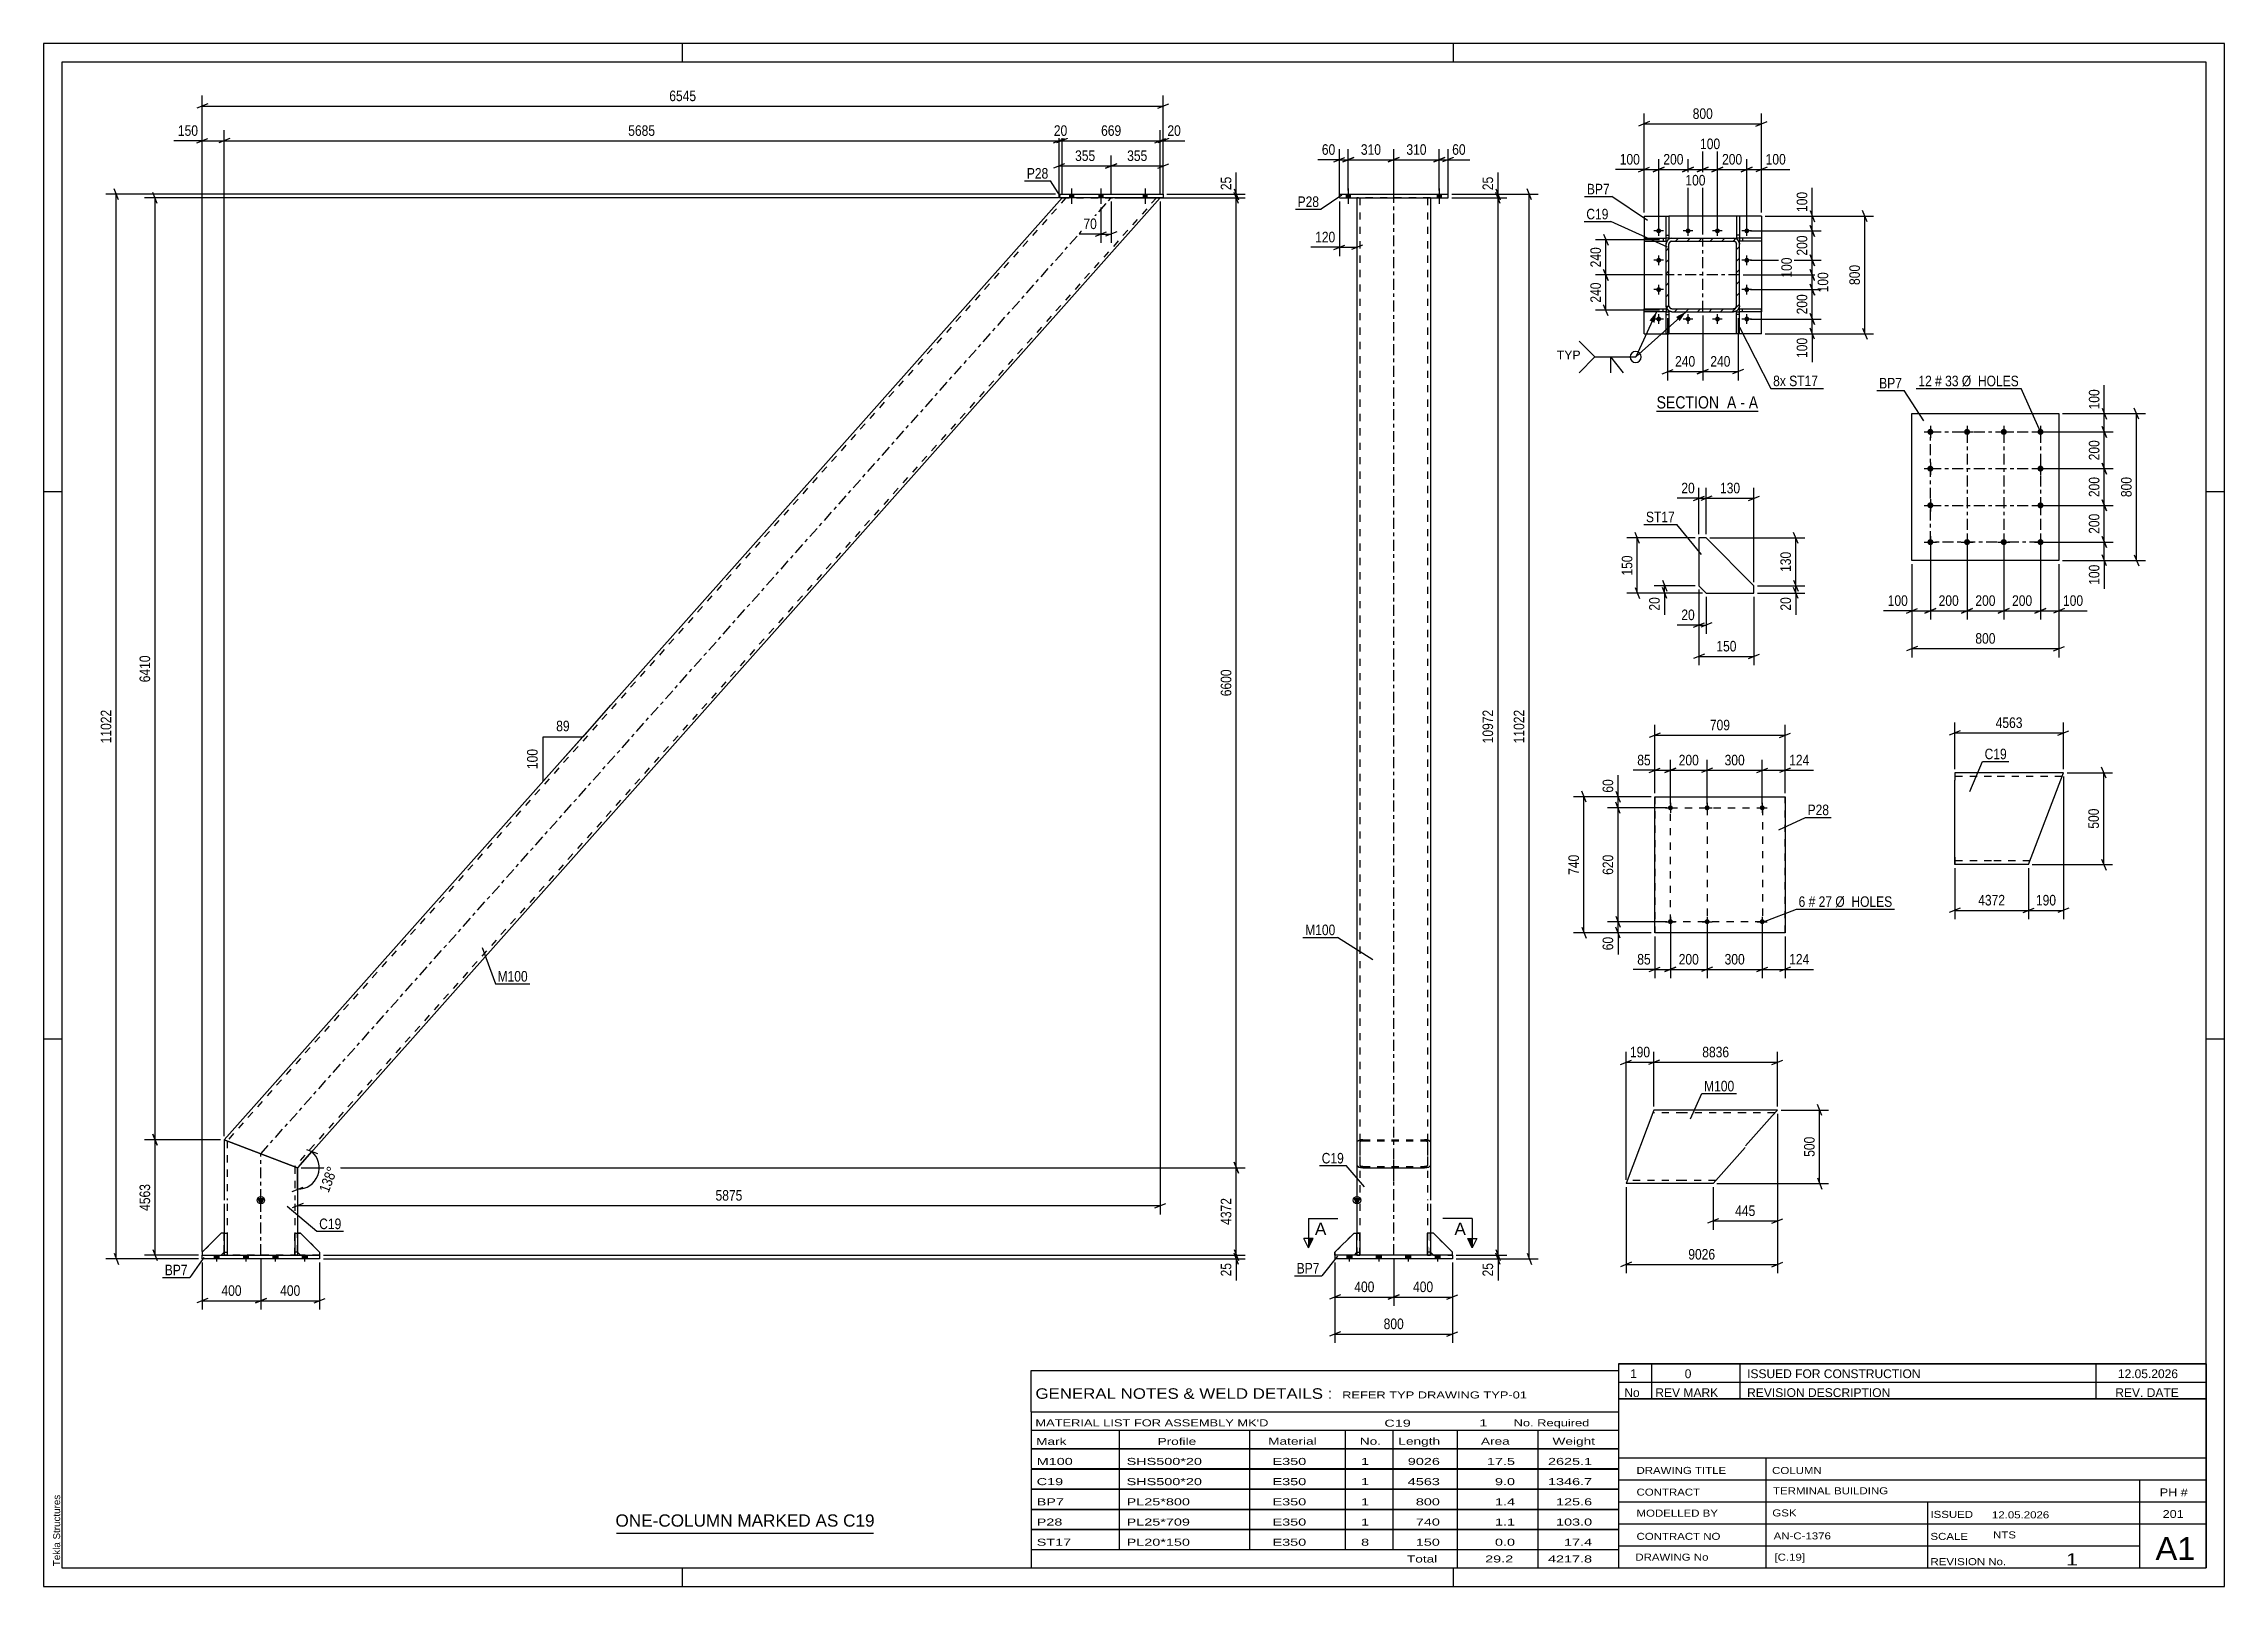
# Paper-space layout 'Layout1' of a CAD drawing. Header units: millimetres. Extents: x 0 to 594, y 0 to 420.
# The model-space entities are those that its viewports show. They can reach past a viewport. Long polylines and large blocks are cut down to what shows.
import ezdxf

# ---------------------------------------------------------------- set-up
doc = ezdxf.new("R2010")
doc.units = ezdxf.units.MM
doc.linetypes.add('DXK_LINE_DOT2', pattern=[3.9198, 1.9599, -1.9599])
doc.linetypes.add('DXK_LINE_DOT3', pattern=[5.9187, 2.979, -0.9799, 0.9799, -0.9799])
doc.layers.add('Viewport layer', color=7, linetype='Continuous', plot=False)
doc.styles.add('Arial', font='ARIAL.TTF', dxfattribs={"height": 0.2})
doc.styles.add('Arial Narrow', font='ARIALN.TTF', dxfattribs={"height": 0.2})

# ---------------------------------------------------------------- blocks, each defined once
blk = doc.blocks.new('Unknown-708392216-1134')
at = {"color": 5, "linetype": 'Continuous'}
for p, q in [((594, 420), (0, 420)), ((0, 420), (0, 0)), ((174, 415), (174, 420)), ((384, 415), (384, 420)), ((594, 0), (594, 420)), ((589, 415), (5, 415)), ((5, 415), (5, 5)), ((589, 5), (589, 415)), ((5, 298), (0, 298)), ((594, 298), (589, 298)), ((5, 149), (0, 149)), ((594, 149), (589, 149)), ((0, 0), (594, 0)), ((5, 5), (589, 5)), ((174, 0), (174, 5)), ((384, 0), (384, 5))]:
    blk.add_line(p, q, dxfattribs=at)
at = {"color": 174, "linetype": 'Continuous', "style": 'Arial'}
blk.add_text('Tekla Structures', height=1.9102, rotation=90, dxfattribs=at).set_placement((4.5, 5.5))
blk = doc.blocks.new('Unknown-708392216-13 - 2160')
at = {"color": 6, "linetype": 'Continuous'}
blk.add_line((439.35, 319.92), (467, 319.92), dxfattribs=at)
at = {"color": 0, "linetype": 'Continuous'}
blk.add_wipeout([(457.46, 320.67), (457.46, 324.17), (439.35, 324.17), (439.35, 320.67)], dxfattribs=at)
blk.add_wipeout([(461.07, 320.67), (461.07, 324.17), (458.51, 324.17), (458.51, 320.67)], dxfattribs=at)
at = {"color": 7, "linetype": 'Continuous', "style": 'Arial Narrow'}
blk.add_text('SECTION ', height=3.34, dxfattribs=at).set_placement((439.35, 320.67))
at = {"color": 0, "linetype": 'Continuous'}
blk.add_wipeout([(463.39, 320.67), (463.39, 324.17), (462.12, 324.17), (462.12, 320.67)], dxfattribs=at)
at = {"color": 7, "linetype": 'Continuous', "style": 'Arial Narrow'}
blk.add_text('A', height=3.34, dxfattribs=at).set_placement((458.51, 320.67))
at = {"color": 0, "linetype": 'Continuous'}
blk.add_wipeout([(467, 320.67), (467, 324.17), (464.44, 324.17), (464.44, 320.67)], dxfattribs=at)
at = {"color": 7, "linetype": 'Continuous', "style": 'Arial Narrow'}
for s, p in [('-', (462.12, 320.67)), ('A', (464.44, 320.67))]:
    blk.add_text(s, height=3.34, dxfattribs=at).set_placement(p)
blk = doc.blocks.new('Bolt-708392216-2504 - 2470')
at = {"linetype": 'Continuous'}
for points in [[(443.11, 181.63, -1), (443.11, 180.28, -1)], [(453.11, 181.63, -1), (453.11, 180.28, -1)], [(468.11, 181.63, -1), (468.11, 180.28, -1)]]:
    blk.add_hatch(color=1, dxfattribs=at).paths.add_polyline_path(points)
at = {"color": 1, "linetype": 'Continuous'}
for p, q in [((441.76, 180.95), (444.46, 180.95)), ((443.11, 182.3), (443.11, 179.6)), ((451.76, 180.95), (454.46, 180.95)), ((453.11, 182.3), (453.11, 179.6)), ((466.76, 180.95), (469.46, 180.95)), ((468.11, 182.3), (468.11, 179.6))]:
    blk.add_line(p, q, dxfattribs=at)
blk = doc.blocks.new('Bolt-708392216-2509 - 2470')
at = {"linetype": 'Continuous'}
for points in [[(443.11, 212.63, -1), (443.11, 211.28, -1)], [(453.11, 212.63, -1), (453.11, 211.28, -1)], [(468.11, 212.63, -1), (468.11, 211.28, -1)]]:
    blk.add_hatch(color=1, dxfattribs=at).paths.add_polyline_path(points)
at = {"color": 1, "linetype": 'Continuous'}
for p, q in [((441.76, 211.95), (444.46, 211.95)), ((443.11, 213.3), (443.11, 210.6)), ((451.76, 211.95), (454.46, 211.95)), ((453.11, 213.3), (453.11, 210.6)), ((466.76, 211.95), (469.46, 211.95)), ((468.11, 213.3), (468.11, 210.6))]:
    blk.add_line(p, q, dxfattribs=at)
blk = doc.blocks.new('Part-708392216-2514 - 2470')
at = {"color": 2, "linetype": 'Continuous'}
for p, q in [((438.86, 177.95), (438.86, 214.95)), ((438.86, 214.95), (438.86, 214.95)), ((438.86, 214.95), (474.33, 214.95)), ((474.33, 214.95), (474.33, 177.95)), ((438.86, 177.95), (438.86, 177.95)), ((474.33, 177.95), (438.86, 177.95))]:
    blk.add_line(p, q, dxfattribs=at)
at = {"color": 7, "linetype": 'DXK_LINE_DOT2'}
for p, q in [((438.86, 214.95), (438.86, 177.95)), ((438.86, 214.95), (438.86, 214.95)), ((474.33, 177.95), (474.33, 214.95)), ((438.86, 177.95), (438.86, 177.95))]:
    blk.add_line(p, q, dxfattribs=at)
blk = doc.blocks.new('Part-708392216-1978 - 1943')
at = {"linetype": 'Continuous'}
blk.add_hatch(color=2, dxfattribs=at).paths.add_polyline_path([(357.74, 104.23), (356.94, 105.63), (358.54, 105.63)])
at = {"color": 7, "linetype": 'DXK_LINE_DOT2'}
for p, q in [((357.87, 121.22), (357.74, 120.99)), ((357.74, 120.99), (357.74, 114.59)), ((358.21, 121.42), (357.87, 121.22)), ((358.73, 121.55), (358.21, 121.42)), ((358.54, 120.99), (358.61, 121.1)), ((358.54, 120.99), (358.54, 105.17)), ((358.61, 121.1), (358.78, 121.2)), ((359.34, 121.6), (358.73, 121.55)), ((358.78, 121.2), (359.04, 121.27)), ((359.04, 121.27), (359.34, 121.29)), ((359.34, 121.6), (376.14, 121.6)), ((359.34, 121.29), (376.14, 121.29)), ((376.76, 121.55), (376.14, 121.6)), ((376.14, 121.29), (376.45, 121.27)), ((376.45, 121.27), (376.71, 121.2)), ((376.71, 121.2), (376.88, 121.1)), ((377.28, 121.42), (376.76, 121.55)), ((376.88, 121.1), (376.94, 120.99)), ((376.94, 120.99), (376.94, 105.17)), ((377.62, 121.22), (377.28, 121.42)), ((377.74, 120.99), (377.62, 121.22)), ((377.74, 120.99), (377.74, 114.59)), ((358.61, 114.48), (358.54, 114.59)), ((358.78, 114.38), (358.61, 114.48)), ((359.04, 114.31), (358.78, 114.38)), ((359.34, 114.29), (359.04, 114.31)), ((359.34, 114.29), (376.14, 114.29)), ((376.45, 114.31), (376.14, 114.29)), ((376.71, 114.38), (376.45, 114.31)), ((376.88, 114.48), (376.71, 114.38)), ((376.94, 114.59), (376.88, 114.48)), ((358.54, 104.17), (358.54, 90.17)), ((376.94, 104.17), (376.94, 90.17)), ((357.74, 96.17), (357.74, 90.17)), ((377.74, 96.17), (377.74, 90.17)), ((377.74, 90.17), (357.74, 90.17))]:
    blk.add_line(p, q, dxfattribs=at)
at = {"color": 2, "linetype": 'Continuous'}
for p, q in [((357.74, 114.59), (357.74, 105.17)), ((357.74, 114.59), (357.87, 114.36)), ((357.87, 114.36), (358.21, 114.16)), ((358.21, 114.16), (358.73, 114.03)), ((358.73, 114.03), (359.34, 113.98)), ((359.34, 113.98), (376.14, 113.98)), ((376.14, 113.98), (376.76, 114.03)), ((376.76, 114.03), (377.28, 114.16)), ((377.28, 114.16), (377.62, 114.36)), ((377.62, 114.36), (377.74, 114.59)), ((377.74, 114.59), (377.74, 105.17)), ((357.74, 104.23), (356.94, 105.63)), ((356.94, 105.63), (358.54, 105.63)), ((358.54, 105.63), (357.74, 104.23)), ((357.74, 104.17), (357.74, 96.17)), ((377.74, 104.17), (377.74, 96.17))]:
    blk.add_line(p, q, dxfattribs=at)
at = {"color": 7, "linetype": 'DXK_LINE_DOT3'}
for p, q in [((367.74, 105.17), (367.74, 117.79)), ((367.74, 90.17), (367.74, 104.17))]:
    blk.add_line(p, q, dxfattribs=at)
at = {"color": 2, "linetype": 'Continuous'}
blk.add_circle((357.74, 105.13), 1, dxfattribs=at)
blk = doc.blocks.new('Bolt-708392216-1945 - 1943')
at = {"linetype": 'Continuous'}
blk.add_hatch(color=1, dxfattribs=at).paths.add_polyline_path([(379.6, 377.99), (380.68, 377.99), (380.68, 378.99), (379.6, 378.99)])
blk.add_hatch(color=1, dxfattribs=at).paths.add_polyline_path([(379.6, 377.99), (380.68, 377.99), (380.68, 378.99), (379.6, 378.99)])
blk.add_hatch(color=1, dxfattribs=at).paths.add_polyline_path([(379.6, 377.99), (380.68, 377.99), (380.68, 378.99), (379.6, 378.99)])
at = {"color": 1, "linetype": 'Continuous'}
for p, q in [((380.14, 380.59), (380.14, 376.39)), ((380.14, 380.59), (380.14, 376.39)), ((380.14, 380.59), (380.14, 376.39)), ((379.6, 378.99), (379.6, 377.99)), ((379.6, 378.99), (379.6, 377.99)), ((379.6, 378.99), (379.6, 377.99)), ((380.68, 378.99), (380.68, 377.99)), ((380.68, 378.99), (380.68, 377.99)), ((380.68, 378.99), (380.68, 377.99))]:
    blk.add_line(p, q, dxfattribs=at)
blk = doc.blocks.new('Part-708392216-1950 - 1943')
at = {"color": 7, "linetype": 'DXK_LINE_DOT3'}
blk.add_line((367.74, 110.32), (367.74, 385.46), dxfattribs=at)
at = {"color": 2, "linetype": 'Continuous'}
for p, q in [((357.74, 377.99), (357.74, 114.59)), ((377.74, 377.99), (377.74, 114.59)), ((357.87, 114.36), (357.74, 114.59)), ((358.21, 114.16), (357.87, 114.36)), ((358.73, 114.03), (358.21, 114.16)), ((359.34, 113.98), (358.73, 114.03)), ((359.34, 113.98), (376.14, 113.98)), ((376.76, 114.03), (376.14, 113.98)), ((377.28, 114.16), (376.76, 114.03)), ((377.62, 114.36), (377.28, 114.16)), ((377.74, 114.59), (377.62, 114.36))]:
    blk.add_line(p, q, dxfattribs=at)
at = {"color": 7, "linetype": 'DXK_LINE_DOT2'}
for p, q in [((377.74, 377.99), (357.74, 377.99)), ((358.54, 377.99), (358.54, 114.59)), ((376.94, 377.99), (376.94, 114.59)), ((357.74, 120.99), (357.87, 121.22)), ((357.87, 121.22), (358.21, 121.42)), ((358.21, 121.42), (358.73, 121.55)), ((358.61, 121.1), (358.54, 120.99)), ((358.78, 121.2), (358.61, 121.1)), ((358.73, 121.55), (359.34, 121.6)), ((359.04, 121.27), (358.78, 121.2)), ((359.34, 121.29), (359.04, 121.27)), ((359.34, 121.6), (376.14, 121.6)), ((359.34, 121.29), (376.14, 121.29)), ((376.14, 121.6), (376.76, 121.55)), ((376.45, 121.27), (376.14, 121.29)), ((376.71, 121.2), (376.45, 121.27)), ((376.88, 121.1), (376.71, 121.2)), ((376.76, 121.55), (377.28, 121.42)), ((376.94, 120.99), (376.88, 121.1)), ((377.28, 121.42), (377.62, 121.22)), ((377.62, 121.22), (377.74, 120.99)), ((358.54, 114.59), (358.61, 114.48)), ((358.61, 114.48), (358.78, 114.38)), ((358.78, 114.38), (359.04, 114.31)), ((359.04, 114.31), (359.34, 114.29)), ((359.34, 114.29), (376.14, 114.29)), ((376.14, 114.29), (376.45, 114.31)), ((376.45, 114.31), (376.71, 114.38)), ((376.71, 114.38), (376.88, 114.48)), ((376.88, 114.48), (376.94, 114.59))]:
    blk.add_line(p, q, dxfattribs=at)
blk = doc.blocks.new('Bolt-708392216-1951 - 1943')
at = {"linetype": 'Continuous'}
blk.add_hatch(color=1, dxfattribs=at).paths.add_polyline_path([(354.8, 377.99), (355.88, 377.99), (355.88, 378.99), (354.8, 378.99)])
blk.add_hatch(color=1, dxfattribs=at).paths.add_polyline_path([(354.8, 377.99), (355.88, 377.99), (355.88, 378.99), (354.8, 378.99)])
blk.add_hatch(color=1, dxfattribs=at).paths.add_polyline_path([(354.8, 377.99), (355.88, 377.99), (355.88, 378.99), (354.8, 378.99)])
at = {"color": 1, "linetype": 'Continuous'}
for p, q in [((355.34, 380.59), (355.34, 376.39)), ((355.34, 380.59), (355.34, 376.39)), ((355.34, 380.59), (355.34, 376.39)), ((354.8, 378.99), (354.8, 377.99)), ((354.8, 378.99), (354.8, 377.99)), ((354.8, 378.99), (354.8, 377.99)), ((355.88, 378.99), (355.88, 377.99)), ((355.88, 378.99), (355.88, 377.99)), ((355.88, 378.99), (355.88, 377.99))]:
    blk.add_line(p, q, dxfattribs=at)
blk = doc.blocks.new('Part-708392216-1956 - 1943')
at = {"color": 2, "linetype": 'Continuous'}
for p, q in [((352.94, 377.99), (352.94, 378.99)), ((352.94, 378.99), (382.54, 378.99)), ((352.94, 377.99), (382.54, 377.99)), ((382.54, 377.99), (382.54, 378.99))]:
    blk.add_line(p, q, dxfattribs=at)
blk = doc.blocks.new('Bolt-708392216-1957 - 1943')
at = {"linetype": 'Continuous'}
for points in [[(355.08, 89.17), (356.4, 89.17), (356.4, 90.17), (355.08, 90.17)], [(355.08, 89.17), (356.4, 89.17), (356.4, 90.17), (355.08, 90.17)], [(355.08, 89.17), (356.4, 89.17), (356.4, 90.17), (355.08, 90.17)], [(355.08, 89.17), (356.4, 89.17), (356.4, 90.17), (355.08, 90.17)], [(363.08, 89.17), (364.4, 89.17), (364.4, 90.17), (363.08, 90.17)], [(363.08, 89.17), (364.4, 89.17), (364.4, 90.17), (363.08, 90.17)], [(371.08, 89.17), (372.4, 89.17), (372.4, 90.17), (371.08, 90.17)], [(371.08, 89.17), (372.4, 89.17), (372.4, 90.17), (371.08, 90.17)], [(379.08, 89.17), (380.4, 89.17), (380.4, 90.17), (379.08, 90.17)], [(379.08, 89.17), (380.4, 89.17), (380.4, 90.17), (379.08, 90.17)], [(379.08, 89.17), (380.4, 89.17), (380.4, 90.17), (379.08, 90.17)], [(379.08, 89.17), (380.4, 89.17), (380.4, 90.17), (379.08, 90.17)]]:
    blk.add_hatch(color=1, dxfattribs=at).paths.add_polyline_path(points)
at = {"color": 1, "linetype": 'Continuous'}
for p, q in [((355.08, 89.17), (355.08, 90.17)), ((355.08, 89.17), (355.08, 90.17)), ((355.08, 89.17), (355.08, 90.17)), ((355.08, 89.17), (355.08, 90.17)), ((355.74, 88.41), (355.74, 90.17)), ((355.74, 88.41), (355.74, 90.17)), ((355.74, 88.41), (355.74, 90.17)), ((355.74, 88.41), (355.74, 90.17)), ((356.4, 89.17), (356.4, 90.17)), ((356.4, 89.17), (356.4, 90.17)), ((356.4, 89.17), (356.4, 90.17)), ((356.4, 89.17), (356.4, 90.17)), ((363.08, 89.17), (363.08, 90.17)), ((363.08, 89.17), (363.08, 90.17)), ((363.74, 88.41), (363.74, 90.17)), ((363.74, 88.41), (363.74, 90.17)), ((364.4, 89.17), (364.4, 90.17)), ((364.4, 89.17), (364.4, 90.17)), ((371.08, 89.17), (371.08, 90.17)), ((371.08, 89.17), (371.08, 90.17)), ((371.74, 88.41), (371.74, 90.17)), ((371.74, 88.41), (371.74, 90.17)), ((372.4, 89.17), (372.4, 90.17)), ((372.4, 89.17), (372.4, 90.17)), ((379.08, 89.17), (379.08, 90.17)), ((379.08, 89.17), (379.08, 90.17)), ((379.08, 89.17), (379.08, 90.17)), ((379.08, 89.17), (379.08, 90.17)), ((379.74, 88.41), (379.74, 90.17)), ((379.74, 88.41), (379.74, 90.17)), ((379.74, 88.41), (379.74, 90.17)), ((379.74, 88.41), (379.74, 90.17)), ((380.4, 89.17), (380.4, 90.17)), ((380.4, 89.17), (380.4, 90.17)), ((380.4, 89.17), (380.4, 90.17)), ((380.4, 89.17), (380.4, 90.17))]:
    blk.add_line(p, q, dxfattribs=at)
blk = doc.blocks.new('Part-708392216-1964 - 1943')
at = {"color": 7, "linetype": 'DXK_LINE_DOT2'}
for p, q in [((351.74, 90.97), (356.94, 96.17)), ((356.94, 96.17), (357.74, 96.17)), ((357.74, 96.17), (357.74, 90.97)), ((351.74, 90.17), (351.74, 90.97)), ((356.94, 90.17), (351.74, 90.17)), ((357.74, 90.97), (356.94, 90.17))]:
    blk.add_line(p, q, dxfattribs=at)
blk = doc.blocks.new('Part-708392216-1965 - 1943')
at = {"color": 7, "linetype": 'DXK_LINE_DOT2'}
for p, q in [((376.94, 96.17), (376.94, 90.17)), ((377.74, 96.17), (376.94, 96.17)), ((377.74, 90.17), (377.74, 96.17)), ((377.74, 90.97), (376.94, 90.97)), ((376.94, 90.17), (377.74, 90.17))]:
    blk.add_line(p, q, dxfattribs=at)
blk = doc.blocks.new('Part-708392216-1966 - 1943')
at = {"color": 2, "linetype": 'Continuous'}
for p, q in [((378.54, 96.17), (377.74, 96.17)), ((378.54, 96.17), (383.74, 90.97)), ((377.74, 90.97), (378.54, 90.17)), ((383.74, 90.17), (383.74, 90.97))]:
    blk.add_line(p, q, dxfattribs=at)
at = {"color": 7, "linetype": 'DXK_LINE_DOT2'}
for p, q in [((377.74, 96.17), (377.74, 90.97)), ((378.54, 90.17), (383.74, 90.17))]:
    blk.add_line(p, q, dxfattribs=at)
blk = doc.blocks.new('Part-708392216-1967 - 1943')
at = {"color": 7, "linetype": 'DXK_LINE_DOT2'}
for p, q in [((357.74, 96.17), (357.74, 90.17)), ((358.54, 96.17), (357.74, 96.17)), ((358.54, 90.17), (358.54, 96.17)), ((357.74, 90.97), (358.54, 90.97)), ((357.74, 90.17), (358.54, 90.17))]:
    blk.add_line(p, q, dxfattribs=at)
blk = doc.blocks.new('Part-708392216-1968 - 1943')
at = {"color": 2, "linetype": 'Continuous'}
for p, q in [((351.74, 90.97), (356.94, 96.17)), ((356.94, 96.17), (357.74, 96.17)), ((351.74, 90.97), (351.74, 90.17)), ((357.74, 90.97), (356.94, 90.17))]:
    blk.add_line(p, q, dxfattribs=at)
at = {"color": 7, "linetype": 'DXK_LINE_DOT2'}
for p, q in [((357.74, 96.17), (357.74, 90.97)), ((356.94, 90.17), (351.74, 90.17))]:
    blk.add_line(p, q, dxfattribs=at)
blk = doc.blocks.new('Part-708392216-1973 - 1943')
at = {"color": 2, "linetype": 'Continuous'}
for p, q in [((383.74, 90.17), (351.74, 90.17)), ((351.74, 90.17), (351.74, 89.17)), ((383.74, 89.17), (351.74, 89.17)), ((383.74, 90.17), (383.74, 89.17))]:
    blk.add_line(p, q, dxfattribs=at)
blk = doc.blocks.new('Part-708392216-1979 - 1943')
at = {"color": 2, "linetype": 'Continuous'}
for p, q in [((376.94, 90.17), (376.94, 96.17)), ((377.74, 96.17), (376.94, 96.17)), ((377.74, 96.17), (377.74, 90.17)), ((377.74, 90.97), (376.94, 90.97)), ((377.74, 90.17), (376.94, 90.17))]:
    blk.add_line(p, q, dxfattribs=at)
blk = doc.blocks.new('Part-708392216-1980 - 1943')
at = {"color": 7, "linetype": 'DXK_LINE_DOT2'}
for p, q in [((378.54, 96.17), (377.74, 96.17)), ((377.74, 96.17), (377.74, 90.97)), ((383.74, 90.97), (378.54, 96.17)), ((377.74, 90.97), (378.54, 90.17)), ((378.54, 90.17), (383.74, 90.17)), ((383.74, 90.17), (383.74, 90.97))]:
    blk.add_line(p, q, dxfattribs=at)
blk = doc.blocks.new('Part-708392216-1981 - 1943')
at = {"color": 2, "linetype": 'Continuous'}
for p, q in [((357.74, 90.17), (357.74, 96.17)), ((357.74, 96.17), (358.54, 96.17)), ((358.54, 96.17), (358.54, 90.17)), ((357.74, 90.97), (358.54, 90.97)), ((358.54, 90.17), (357.74, 90.17))]:
    blk.add_line(p, q, dxfattribs=at)
blk = doc.blocks.new('Part-708392216-2983 - 2977')
at = {"color": 2, "linetype": 'Continuous'}
for p, q in [((452.86, 285.42), (450.86, 285.42)), ((450.86, 285.42), (450.86, 272.42)), ((465.86, 272.42), (452.86, 285.42)), ((450.86, 272.42), (452.86, 270.42)), ((452.86, 270.42), (465.86, 270.42)), ((465.86, 270.42), (465.86, 272.42))]:
    blk.add_line(p, q, dxfattribs=at)
blk = doc.blocks.new('Bolt-708392216-1570 - 1568')
at = {"linetype": 'Continuous'}
for points in [[(280.54, 378.99), (279.46, 378.99), (279.46, 377.99), (280.54, 377.99)], [(288.54, 378.99), (287.46, 378.99), (287.46, 377.99), (288.54, 377.99)], [(300.54, 378.99), (299.46, 378.99), (299.46, 377.99), (300.54, 377.99)]]:
    blk.add_hatch(color=1, dxfattribs=at).paths.add_polyline_path(points)
at = {"color": 1, "linetype": 'Continuous'}
for p, q in [((280, 380.59), (280, 376.39)), ((288, 380.59), (288, 376.39)), ((300, 380.59), (300, 376.39)), ((279.46, 378.99), (279.46, 377.99)), ((280.54, 378.99), (280.54, 377.99)), ((287.46, 378.99), (287.46, 377.99)), ((288.54, 378.99), (288.54, 377.99)), ((299.46, 378.99), (299.46, 377.99)), ((300.54, 378.99), (300.54, 377.99))]:
    blk.add_line(p, q, dxfattribs=at)
blk = doc.blocks.new('Part-708392216-1575 - 1568')
at = {"color": 2, "linetype": 'Continuous'}
for p, q in [((49.19, 121.6), (277.4, 377.99)), ((69.19, 113.98), (304.17, 377.99)), ((49.19, 121.6), (69.19, 113.98))]:
    blk.add_line(p, q, dxfattribs=at)
at = {"color": 7, "linetype": 'DXK_LINE_DOT2'}
for p, q in [((278.47, 377.99), (49.99, 121.29)), ((303.1, 377.99), (68.39, 114.29)), ((277.4, 377.99), (304.17, 377.99))]:
    blk.add_line(p, q, dxfattribs=at)
at = {"color": 7, "linetype": 'DXK_LINE_DOT3'}
blk.add_line((59.19, 117.79), (290.78, 377.99), dxfattribs=at)
blk = doc.blocks.new('Part-708392216-1597 - 1568')
at = {"linetype": 'Continuous'}
blk.add_hatch(color=2, dxfattribs=at).paths.add_polyline_path([(59.19, 104.23), (58.39, 105.63), (59.99, 105.63)])
at = {"color": 2, "linetype": 'Continuous'}
for p, q in [((49.19, 121.6), (49.19, 105.17)), ((69.19, 113.98), (49.19, 121.6)), ((69.19, 113.98), (69.19, 105.17)), ((49.19, 104.17), (49.19, 96.17)), ((59.19, 104.23), (58.39, 105.63)), ((58.39, 105.63), (59.99, 105.63)), ((59.99, 105.63), (59.19, 104.23)), ((69.19, 104.17), (69.19, 96.17))]:
    blk.add_line(p, q, dxfattribs=at)
at = {"color": 7, "linetype": 'DXK_LINE_DOT2'}
for p, q in [((49.99, 121.29), (49.99, 105.17)), ((68.39, 114.29), (68.39, 105.17)), ((49.99, 104.17), (49.99, 90.17)), ((68.39, 104.17), (68.39, 90.17)), ((49.19, 96.17), (49.19, 90.17)), ((69.19, 96.17), (69.19, 90.17)), ((69.19, 90.17), (49.19, 90.17))]:
    blk.add_line(p, q, dxfattribs=at)
at = {"color": 7, "linetype": 'DXK_LINE_DOT3'}
for p, q in [((59.19, 105.17), (59.19, 117.79)), ((59.19, 90.17), (59.19, 104.17))]:
    blk.add_line(p, q, dxfattribs=at)
at = {"color": 2, "linetype": 'Continuous'}
blk.add_circle((59.19, 105.13), 1, dxfattribs=at)
blk = doc.blocks.new('Bolt-708392216-1582 - 1568')
at = {"linetype": 'Continuous'}
for points in [[(47.85, 90.17), (46.53, 90.17), (46.53, 89.17), (47.85, 89.17)], [(47.85, 90.17), (46.53, 90.17), (46.53, 89.17), (47.85, 89.17)], [(47.85, 90.17), (46.53, 90.17), (46.53, 89.17), (47.85, 89.17)], [(47.85, 90.17), (46.53, 90.17), (46.53, 89.17), (47.85, 89.17)], [(55.85, 90.17), (54.53, 90.17), (54.53, 89.17), (55.85, 89.17)], [(55.85, 90.17), (54.53, 90.17), (54.53, 89.17), (55.85, 89.17)], [(63.85, 90.17), (62.53, 90.17), (62.53, 89.17), (63.85, 89.17)], [(63.85, 90.17), (62.53, 90.17), (62.53, 89.17), (63.85, 89.17)], [(71.85, 90.17), (70.53, 90.17), (70.53, 89.17), (71.85, 89.17)], [(71.85, 90.17), (70.53, 90.17), (70.53, 89.17), (71.85, 89.17)], [(71.85, 90.17), (70.53, 90.17), (70.53, 89.17), (71.85, 89.17)], [(71.85, 90.17), (70.53, 90.17), (70.53, 89.17), (71.85, 89.17)]]:
    blk.add_hatch(color=1, dxfattribs=at).paths.add_polyline_path(points)
at = {"color": 1, "linetype": 'Continuous'}
for p, q in [((46.53, 89.17), (46.53, 90.17)), ((46.53, 89.17), (46.53, 90.17)), ((46.53, 89.17), (46.53, 90.17)), ((46.53, 89.17), (46.53, 90.17)), ((47.19, 88.41), (47.19, 90.17)), ((47.19, 88.41), (47.19, 90.17)), ((47.19, 88.41), (47.19, 90.17)), ((47.19, 88.41), (47.19, 90.17)), ((47.85, 89.17), (47.85, 90.17)), ((47.85, 89.17), (47.85, 90.17)), ((47.85, 89.17), (47.85, 90.17)), ((47.85, 89.17), (47.85, 90.17)), ((54.53, 89.17), (54.53, 90.17)), ((54.53, 89.17), (54.53, 90.17)), ((55.19, 88.41), (55.19, 90.17)), ((55.19, 88.41), (55.19, 90.17)), ((55.85, 89.17), (55.85, 90.17)), ((55.85, 89.17), (55.85, 90.17)), ((62.53, 89.17), (62.53, 90.17)), ((62.53, 89.17), (62.53, 90.17)), ((63.19, 88.41), (63.19, 90.17)), ((63.19, 88.41), (63.19, 90.17)), ((63.85, 89.17), (63.85, 90.17)), ((63.85, 89.17), (63.85, 90.17)), ((70.53, 89.17), (70.53, 90.17)), ((70.53, 89.17), (70.53, 90.17)), ((70.53, 89.17), (70.53, 90.17)), ((70.53, 89.17), (70.53, 90.17)), ((71.19, 88.41), (71.19, 90.17)), ((71.19, 88.41), (71.19, 90.17)), ((71.19, 88.41), (71.19, 90.17)), ((71.19, 88.41), (71.19, 90.17)), ((71.85, 89.17), (71.85, 90.17)), ((71.85, 89.17), (71.85, 90.17)), ((71.85, 89.17), (71.85, 90.17)), ((71.85, 89.17), (71.85, 90.17))]:
    blk.add_line(p, q, dxfattribs=at)
blk = doc.blocks.new('Bolt-708392216-1598 - 1568')
at = {"linetype": 'Continuous'}
for points in [[(280.54, 378.99), (279.46, 378.99), (279.46, 377.99), (280.54, 377.99)], [(288.54, 378.99), (287.46, 378.99), (287.46, 377.99), (288.54, 377.99)], [(300.54, 378.99), (299.46, 378.99), (299.46, 377.99), (300.54, 377.99)]]:
    blk.add_hatch(color=1, dxfattribs=at).paths.add_polyline_path(points)
at = {"color": 1, "linetype": 'Continuous'}
for p, q in [((280, 380.59), (280, 376.39)), ((288, 380.59), (288, 376.39)), ((300, 380.59), (300, 376.39)), ((279.46, 378.99), (279.46, 377.99)), ((280.54, 378.99), (280.54, 377.99)), ((287.46, 378.99), (287.46, 377.99)), ((288.54, 378.99), (288.54, 377.99)), ((299.46, 378.99), (299.46, 377.99)), ((300.54, 378.99), (300.54, 377.99))]:
    blk.add_line(p, q, dxfattribs=at)
blk = doc.blocks.new('Part-708392216-1603 - 1568')
at = {"color": 2, "linetype": 'Continuous'}
for p, q in [((276.6, 377.99), (276.6, 378.99)), ((276.6, 378.99), (304.97, 378.99)), ((304.97, 377.99), (276.6, 377.99)), ((304.97, 378.99), (304.97, 377.99))]:
    blk.add_line(p, q, dxfattribs=at)
blk = doc.blocks.new('Part-708392216-1618 - 1568')
at = {"color": 2, "linetype": 'Continuous'}
for p, q in [((43.19, 89.17), (43.19, 90.17)), ((43.19, 90.17), (75.19, 90.17)), ((75.19, 89.17), (43.19, 89.17)), ((75.19, 90.17), (75.19, 89.17))]:
    blk.add_line(p, q, dxfattribs=at)
blk = doc.blocks.new('Part-708392216-1619 - 1568')
at = {"color": 2, "linetype": 'Continuous'}
for p, q in [((68.39, 96.17), (68.39, 90.17)), ((68.39, 96.17), (69.19, 96.17)), ((69.19, 96.17), (69.19, 90.17)), ((69.19, 90.97), (68.39, 90.97)), ((68.39, 90.17), (69.19, 90.17))]:
    blk.add_line(p, q, dxfattribs=at)
blk = doc.blocks.new('Part-708392216-1620 - 1568')
at = {"color": 2, "linetype": 'Continuous'}
for p, q in [((48.39, 96.17), (43.19, 90.97)), ((49.19, 96.17), (48.39, 96.17)), ((43.19, 90.97), (43.19, 90.17)), ((48.39, 90.17), (49.19, 90.97))]:
    blk.add_line(p, q, dxfattribs=at)
at = {"color": 7, "linetype": 'DXK_LINE_DOT2'}
for p, q in [((49.19, 96.17), (49.19, 90.97)), ((43.19, 90.17), (48.39, 90.17))]:
    blk.add_line(p, q, dxfattribs=at)
blk = doc.blocks.new('Part-708392216-1621 - 1568')
at = {"color": 7, "linetype": 'DXK_LINE_DOT2'}
for p, q in [((68.39, 90.17), (68.39, 96.17)), ((68.39, 96.17), (69.19, 96.17)), ((69.19, 96.17), (69.19, 90.17)), ((69.19, 90.97), (68.39, 90.97)), ((69.19, 90.17), (68.39, 90.17))]:
    blk.add_line(p, q, dxfattribs=at)
blk = doc.blocks.new('Part-708392216-1622 - 1568')
at = {"color": 7, "linetype": 'DXK_LINE_DOT2'}
for p, q in [((48.39, 96.17), (43.19, 90.97)), ((49.19, 96.17), (48.39, 96.17)), ((49.19, 90.97), (49.19, 96.17)), ((43.19, 90.97), (43.19, 90.17)), ((43.19, 90.17), (48.39, 90.17)), ((48.39, 90.17), (49.19, 90.97))]:
    blk.add_line(p, q, dxfattribs=at)
blk = doc.blocks.new('Part-708392216-1623 - 1568')
at = {"color": 2, "linetype": 'Continuous'}
for p, q in [((49.19, 96.17), (49.19, 90.17)), ((49.19, 96.17), (49.99, 96.17)), ((49.99, 96.17), (49.99, 90.17)), ((49.19, 90.97), (49.99, 90.97)), ((49.19, 90.17), (49.99, 90.17))]:
    blk.add_line(p, q, dxfattribs=at)
blk = doc.blocks.new('Part-708392216-1624 - 1568')
at = {"color": 2, "linetype": 'Continuous'}
for p, q in [((69.99, 96.17), (69.19, 96.17)), ((75.19, 90.97), (69.99, 96.17)), ((69.99, 90.17), (69.19, 90.97)), ((75.19, 90.97), (75.19, 90.17))]:
    blk.add_line(p, q, dxfattribs=at)
at = {"color": 7, "linetype": 'DXK_LINE_DOT2'}
for p, q in [((69.19, 90.97), (69.19, 96.17)), ((75.19, 90.17), (69.99, 90.17))]:
    blk.add_line(p, q, dxfattribs=at)
blk = doc.blocks.new('Part-708392216-1625 - 1568')
at = {"color": 7, "linetype": 'DXK_LINE_DOT2'}
for p, q in [((49.19, 90.17), (49.19, 96.17)), ((49.19, 96.17), (49.99, 96.17)), ((49.99, 96.17), (49.99, 90.17)), ((49.19, 90.97), (49.99, 90.97)), ((49.99, 90.17), (49.19, 90.17))]:
    blk.add_line(p, q, dxfattribs=at)
blk = doc.blocks.new('Part-708392216-1626 - 1568')
at = {"color": 7, "linetype": 'DXK_LINE_DOT2'}
for p, q in [((69.19, 90.97), (69.19, 96.17)), ((69.19, 96.17), (69.99, 96.17)), ((69.99, 96.17), (75.19, 90.97)), ((69.99, 90.17), (69.19, 90.97)), ((75.19, 90.17), (69.99, 90.17)), ((75.19, 90.97), (75.19, 90.17))]:
    blk.add_line(p, q, dxfattribs=at)
blk = doc.blocks.new('Part-708392216-4935 - 4934')
at = {"color": 2, "linetype": 'Continuous'}
for p, q in [((438.63, 129.68), (431.02, 109.68)), ((446.63, 129.68), (438.63, 129.68)), ((463.45, 129.68), (446.73, 129.68)), ((472.26, 129.68), (463.55, 129.68)), ((470.83, 128.08), (463.55, 119.9)), ((472.26, 129.68), (470.83, 128.08)), ((463.45, 119.47), (454.73, 109.68)), ((446.63, 109.68), (431.02, 109.68)), ((454.73, 109.68), (446.73, 109.68))]:
    blk.add_line(p, q, dxfattribs=at)
at = {"color": 7, "linetype": 'DXK_LINE_DOT2'}
for p, q in [((446.63, 128.88), (438.33, 128.88)), ((463.45, 128.88), (446.73, 128.88)), ((471.55, 128.88), (463.55, 128.88)), ((472.15, 129.56), (470.83, 128.08)), ((446.63, 110.48), (431.33, 110.48)), ((455.45, 110.48), (446.73, 110.48))]:
    blk.add_line(p, q, dxfattribs=at)
blk = doc.blocks.new('Part-708392216-2205 - 2160')
at = {"color": 2, "linetype": 'Continuous'}
for p, q in [((461.12, 373.03), (461.12, 367.03)), ((461.92, 373.03), (461.12, 373.03)), ((461.92, 373.03), (461.92, 367.03)), ((461.92, 367.83), (461.12, 367.83)), ((461.92, 367.03), (461.12, 367.03))]:
    blk.add_line(p, q, dxfattribs=at)
blk = doc.blocks.new('Part-708392216-2195 - 2160')
at = {"color": 2, "linetype": 'Continuous'}
for p, q in [((441.92, 373.03), (442.72, 373.03)), ((441.92, 367.03), (441.92, 373.03)), ((442.72, 373.03), (442.72, 367.03)), ((441.92, 367.83), (442.72, 367.83)), ((442.72, 367.03), (441.92, 367.03))]:
    blk.add_line(p, q, dxfattribs=at)
blk = doc.blocks.new('Part-708392216-2175 - 2160')
at = {"color": 2, "linetype": 'Continuous'}
for p, q in [((435.92, 373.03), (441.92, 373.03)), ((435.92, 373.03), (435.92, 367.03)), ((461.12, 373.03), (442.72, 373.03)), ((467.92, 373.03), (461.92, 373.03)), ((467.92, 373.03), (467.92, 367.03)), ((435.92, 366.23), (435.92, 347.83)), ((467.92, 366.23), (467.92, 347.83)), ((435.92, 341.03), (435.92, 347.03)), ((467.92, 341.03), (467.92, 347.03)), ((435.92, 341.03), (441.92, 341.03)), ((461.12, 341.03), (442.72, 341.03)), ((467.92, 341.03), (461.92, 341.03))]:
    blk.add_line(p, q, dxfattribs=at)
at = {"color": 7, "linetype": 'DXK_LINE_DOT2'}
for p, q in [((441.92, 373.03), (442.72, 373.03)), ((461.92, 373.03), (461.12, 373.03)), ((435.92, 367.03), (435.92, 366.23)), ((467.92, 367.03), (467.92, 366.23)), ((435.92, 347.03), (435.92, 347.83)), ((467.92, 347.03), (467.92, 347.83)), ((441.92, 341.03), (442.72, 341.03)), ((461.92, 341.03), (461.12, 341.03))]:
    blk.add_line(p, q, dxfattribs=at)
blk = doc.blocks.new('Part-708392216-2190 - 2160')
at = {"color": 2, "linetype": 'Continuous'}
for p, q in [((435.92, 347.83), (441.92, 347.83)), ((435.92, 347.03), (435.92, 347.83)), ((441.92, 347.03), (435.92, 347.03)), ((441.12, 347.03), (441.12, 347.83)), ((441.92, 347.83), (441.92, 347.03))]:
    blk.add_line(p, q, dxfattribs=at)
blk = doc.blocks.new('Part-708392216-2200 - 2160')
at = {"color": 2, "linetype": 'Continuous'}
for p, q in [((461.92, 347.03), (461.92, 347.83)), ((461.92, 347.83), (467.92, 347.83)), ((467.92, 347.03), (461.92, 347.03)), ((462.72, 347.03), (462.72, 347.83)), ((467.92, 347.83), (467.92, 347.03))]:
    blk.add_line(p, q, dxfattribs=at)
blk = doc.blocks.new('Part-708392216-2210 - 2160')
at = {"color": 2, "linetype": 'Continuous'}
for p, q in [((435.92, 367.03), (441.92, 367.03)), ((435.92, 367.03), (435.92, 366.23)), ((435.92, 366.23), (441.92, 366.23)), ((441.12, 367.03), (441.12, 366.23)), ((441.92, 366.23), (441.92, 367.03))]:
    blk.add_line(p, q, dxfattribs=at)
blk = doc.blocks.new('Part-708392216-2215 - 2160')
at = {"color": 2, "linetype": 'Continuous'}
for p, q in [((441.92, 347.03), (442.72, 347.03)), ((441.92, 341.03), (441.92, 347.03)), ((441.92, 346.23), (442.72, 346.23)), ((442.72, 347.03), (442.72, 341.03)), ((442.72, 341.03), (441.92, 341.03))]:
    blk.add_line(p, q, dxfattribs=at)
blk = doc.blocks.new('Part-708392216-2220 - 2160')
at = {"color": 2, "linetype": 'Continuous'}
for p, q in [((467.92, 367.03), (461.92, 367.03)), ((461.92, 367.03), (461.92, 366.23)), ((467.92, 366.23), (461.92, 366.23)), ((462.72, 367.03), (462.72, 366.23)), ((467.92, 367.03), (467.92, 366.23))]:
    blk.add_line(p, q, dxfattribs=at)
blk = doc.blocks.new('Part-708392216-2225 - 2160')
at = {"color": 2, "linetype": 'Continuous'}
for p, q in [((461.12, 341.03), (461.12, 347.03)), ((461.12, 347.03), (461.92, 347.03)), ((461.92, 346.23), (461.12, 346.23)), ((461.92, 341.03), (461.92, 347.03)), ((461.92, 341.03), (461.12, 341.03))]:
    blk.add_line(p, q, dxfattribs=at)
blk = doc.blocks.new('Part-708392216-2230 - 2160')
at = {"linetype": 'Continuous'}
h = blk.add_hatch(dxfattribs=at)
h.set_pattern_fill('', scale=0.7, style=0, pattern_type=0)
h.set_pattern_definition([(45, (442.044, 348.022), (-1.57154, 1.57154), [])])
h.paths.add_polyline_path([(441.92, 348.63), (442.04, 348.02), (442.39, 347.5), (442.91, 347.16), (443.52, 347.03), (460.32, 347.03), (460.93, 347.16), (461.45, 347.5), (461.8, 348.02), (461.92, 348.63), (461.92, 365.43), (461.8, 366.05), (461.45, 366.57), (460.93, 366.91), (460.32, 367.03), (443.52, 367.03), (442.91, 366.91), (442.39, 366.57), (442.04, 366.05), (441.92, 365.43)])
h.paths.add_polyline_path([(442.78, 365.74), (442.96, 366), (443.22, 366.17), (443.52, 366.23), (460.32, 366.23), (460.63, 366.17), (460.89, 366), (461.06, 365.74), (461.12, 365.43), (461.12, 348.63), (461.06, 348.33), (460.89, 348.07), (460.63, 347.9), (460.32, 347.83), (443.52, 347.83), (443.22, 347.9), (442.96, 348.07), (442.78, 348.33), (442.72, 348.63), (442.72, 365.43)])
at = {"color": 7, "linetype": 'DXK_LINE_DOT2'}
for p, q in [((441.92, 365.43), (442.04, 366.05)), ((441.92, 348.63), (441.92, 365.43)), ((442.78, 365.74), (442.72, 365.43)), ((442.72, 348.63), (442.72, 365.43)), ((442.91, 366.91), (443.52, 367.03)), ((443.52, 366.23), (443.22, 366.17)), ((443.52, 367.03), (460.32, 367.03)), ((443.52, 366.23), (460.32, 366.23)), ((460.32, 367.03), (460.93, 366.91)), ((460.63, 366.17), (460.32, 366.23)), ((461.12, 365.43), (461.06, 365.74)), ((461.12, 348.63), (461.12, 365.43)), ((461.8, 366.05), (461.92, 365.43)), ((461.92, 348.63), (461.92, 365.43)), ((442.04, 348.02), (441.92, 348.63)), ((442.72, 348.63), (442.78, 348.33)), ((443.52, 347.03), (442.91, 347.16)), ((443.22, 347.9), (443.52, 347.83)), ((443.52, 347.83), (460.32, 347.83)), ((443.52, 347.03), (460.32, 347.03)), ((460.32, 347.83), (460.63, 347.9)), ((460.93, 347.16), (460.32, 347.03)), ((461.06, 348.33), (461.12, 348.63)), ((461.92, 348.63), (461.8, 348.02))]:
    blk.add_line(p, q, dxfattribs=at)
at = {"color": 2, "linetype": 'Continuous'}
for p, q in [((442.04, 366.05), (441.92, 365.43)), ((441.92, 348.63), (441.92, 365.43)), ((442.72, 365.43), (442.78, 365.74)), ((442.72, 348.63), (442.72, 365.43)), ((443.52, 367.03), (442.91, 366.91)), ((443.22, 366.17), (443.52, 366.23)), ((443.52, 367.03), (460.32, 367.03)), ((443.52, 366.23), (460.32, 366.23)), ((460.93, 366.91), (460.32, 367.03)), ((460.32, 366.23), (460.63, 366.17)), ((461.06, 365.74), (461.12, 365.43)), ((461.12, 348.63), (461.12, 365.43)), ((461.92, 365.43), (461.8, 366.05)), ((461.92, 348.63), (461.92, 365.43)), ((441.92, 348.63), (442.04, 348.02)), ((442.78, 348.33), (442.72, 348.63)), ((442.91, 347.16), (443.52, 347.03)), ((443.52, 347.83), (443.22, 347.9)), ((443.52, 347.83), (460.32, 347.83)), ((443.52, 347.03), (460.32, 347.03)), ((460.63, 347.9), (460.32, 347.83)), ((460.32, 347.03), (460.93, 347.16)), ((461.12, 348.63), (461.06, 348.33)), ((461.8, 348.02), (461.92, 348.63))]:
    blk.add_line(p, q, dxfattribs=at)
at = {"color": 7, "linetype": 'DXK_LINE_DOT3'}
for p, q in [((451.92, 347.03), (451.92, 367.03)), ((461.92, 357.03), (441.92, 357.03))]:
    blk.add_line(p, q, dxfattribs=at)
at = {"color": 7, "linetype": 'DXK_LINE_DOT2'}
for centre, radius, start, end in [((443.52, 365.43), 1.6, 112.5, 157.5), ((443.52, 365.43), 0.8, 112.5, 157.5), ((460.32, 365.43), 0.8, 22.5, 67.5), ((460.32, 365.43), 1.6, 22.5, 67.5), ((443.52, 348.63), 1.6, 202.5, 247.5), ((443.52, 348.63), 0.8, 202.5, 247.5), ((460.32, 348.63), 0.8, 292.5, 337.5), ((460.32, 348.63), 1.6, 292.5, 337.5)]:
    blk.add_arc(centre, radius, start, end, dxfattribs=at)
at = {"color": 2, "linetype": 'Continuous'}
for centre, radius, start, end in [((443.52, 365.43), 1.6, 112.5, 157.5), ((443.52, 365.43), 0.8, 112.5, 157.5), ((460.32, 365.43), 0.8, 22.5, 67.5), ((460.32, 365.43), 1.6, 22.5, 67.5), ((443.52, 348.63), 1.6, 202.5, 247.5), ((443.52, 348.63), 0.8, 202.5, 247.5), ((460.32, 348.63), 0.8, 292.5, 337.5), ((460.32, 348.63), 1.6, 292.5, 337.5)]:
    blk.add_arc(centre, radius, start, end, dxfattribs=at)
blk = doc.blocks.new('Bolt-708392216-2231 - 2160')
at = {"linetype": 'Continuous'}
for points in [[(439.92, 368.37, -1), (439.92, 369.69, -1)], [(447.92, 368.37, -1), (447.92, 369.69, -1)], [(455.92, 368.37, -1), (455.92, 369.69, -1)], [(463.92, 368.37, -1), (463.92, 369.69, -1)], [(439.92, 360.37, -1), (439.92, 361.69, -1)], [(463.92, 360.37, -1), (463.92, 361.69, -1)], [(439.92, 352.37, -1), (439.92, 353.69, -1)], [(463.92, 352.37, -1), (463.92, 353.69, -1)], [(439.92, 344.37, -1), (439.92, 345.69, -1)], [(447.92, 344.37, -1), (447.92, 345.69, -1)], [(455.92, 344.37, -1), (455.92, 345.69, -1)], [(463.92, 344.37, -1), (463.92, 345.69, -1)]]:
    blk.add_hatch(color=1, dxfattribs=at).paths.add_polyline_path(points)
at = {"color": 1, "linetype": 'Continuous'}
for p, q in [((441.24, 369.03), (438.6, 369.03)), ((439.92, 367.71), (439.92, 370.35)), ((449.24, 369.03), (446.6, 369.03)), ((447.92, 367.71), (447.92, 370.35)), ((457.24, 369.03), (454.6, 369.03)), ((455.92, 367.71), (455.92, 370.35)), ((465.24, 369.03), (462.6, 369.03)), ((463.92, 367.71), (463.92, 370.35)), ((439.92, 359.71), (439.92, 362.35)), ((463.92, 359.71), (463.92, 362.35)), ((441.24, 361.03), (438.6, 361.03)), ((465.24, 361.03), (462.6, 361.03)), ((441.24, 353.03), (438.6, 353.03)), ((439.92, 351.71), (439.92, 354.35)), ((465.24, 353.03), (462.6, 353.03)), ((463.92, 351.71), (463.92, 354.35)), ((441.24, 345.03), (438.6, 345.03)), ((439.92, 343.71), (439.92, 346.35)), ((449.24, 345.03), (446.6, 345.03)), ((447.92, 343.71), (447.92, 346.35)), ((457.24, 345.03), (454.6, 345.03)), ((455.92, 343.71), (455.92, 346.35)), ((465.24, 345.03), (462.6, 345.03)), ((463.92, 343.71), (463.92, 346.35))]:
    blk.add_line(p, q, dxfattribs=at)
blk = doc.blocks.new('Part-708392216-3094 - 3086')
at = {"color": 2, "linetype": 'Continuous'}
for p, q in [((520.55, 221.52), (520.55, 219.52)), ((530.55, 221.52), (520.55, 221.52)), ((550.17, 221.52), (530.65, 221.52)), ((540.65, 196.52), (550.17, 221.52)), ((520.55, 198.52), (520.55, 219.52)), ((520.55, 196.52), (520.55, 198.52)), ((530.55, 196.52), (520.55, 196.52)), ((540.65, 196.52), (530.65, 196.52))]:
    blk.add_line(p, q, dxfattribs=at)
at = {"color": 7, "linetype": 'DXK_LINE_DOT2'}
for p, q in [((520.55, 221.52), (520.55, 220.93)), ((530.55, 220.52), (520.55, 220.52)), ((549.79, 220.52), (530.65, 220.52)), ((520.55, 198.52), (520.55, 196.67)), ((530.55, 197.52), (520.55, 197.52)), ((541.03, 197.52), (530.65, 197.52))]:
    blk.add_line(p, q, dxfattribs=at)
blk = doc.blocks.new('Bolt-708392216-2850 - 2816')
at = {"linetype": 'Continuous'}
for points in [[(513.91, 315.12, -1), (513.91, 313.47, -1)], [(523.91, 315.12, -1), (523.91, 313.47, -1)], [(533.91, 315.12, -1), (533.91, 313.47, -1)], [(543.91, 315.12, -1), (543.91, 313.47, -1)], [(513.91, 305.12, -1), (513.91, 303.47, -1)], [(543.91, 305.12, -1), (543.91, 303.47, -1)], [(513.91, 295.12, -1), (513.91, 293.47, -1)], [(543.91, 295.12, -1), (543.91, 293.47, -1)], [(513.91, 285.12, -1), (513.91, 283.47, -1)], [(523.91, 285.12, -1), (523.91, 283.47, -1)], [(533.91, 285.12, -1), (533.91, 283.47, -1)], [(543.91, 285.12, -1), (543.91, 283.47, -1)]]:
    blk.add_hatch(color=1, dxfattribs=at).paths.add_polyline_path(points)
at = {"color": 1, "linetype": 'Continuous'}
for p, q in [((513.91, 315.94), (513.91, 312.64)), ((523.91, 315.94), (523.91, 312.64)), ((533.91, 315.94), (533.91, 312.64)), ((543.91, 315.94), (543.91, 312.64)), ((512.26, 314.29), (515.56, 314.29)), ((522.26, 314.29), (525.56, 314.29)), ((532.26, 314.29), (535.56, 314.29)), ((542.26, 314.29), (545.56, 314.29)), ((512.26, 304.29), (515.56, 304.29)), ((513.91, 305.94), (513.91, 302.64)), ((542.26, 304.29), (545.56, 304.29)), ((543.91, 305.94), (543.91, 302.64)), ((512.26, 294.29), (515.56, 294.29)), ((513.91, 295.94), (513.91, 292.64)), ((542.26, 294.29), (545.56, 294.29)), ((543.91, 295.94), (543.91, 292.64)), ((513.91, 285.94), (513.91, 282.64)), ((523.91, 285.94), (523.91, 282.64)), ((533.91, 285.94), (533.91, 282.64)), ((543.91, 285.94), (543.91, 282.64)), ((512.26, 284.29), (515.56, 284.29)), ((522.26, 284.29), (525.56, 284.29)), ((532.26, 284.29), (535.56, 284.29)), ((542.26, 284.29), (545.56, 284.29))]:
    blk.add_line(p, q, dxfattribs=at)
blk = doc.blocks.new('Part-708392216-2855 - 2816')
at = {"color": 2, "linetype": 'Continuous'}
for p, q in [((508.91, 279.29), (508.91, 319.29)), ((508.91, 319.29), (548.91, 319.29)), ((548.91, 319.29), (548.91, 279.29)), ((548.91, 279.29), (508.91, 279.29))]:
    blk.add_line(p, q, dxfattribs=at)
blk = doc.blocks.new('Rectangle-708392216-2653 - 2470')
at = {"color": 1, "linetype": 'DXK_LINE_DOT2'}
blk.add_lwpolyline([(443.11, 211.95), (468.18, 211.95), (468.18, 180.95), (443.11, 180.95), (443.11, 211.95)], close=True, dxfattribs=at)
blk = doc.blocks.new('Rectangle-708392216-2960 - 2816')
at = {"color": 1, "linetype": 'DXK_LINE_DOT3'}
blk.add_lwpolyline([(513.91, 314.29), (543.91, 314.29), (543.91, 284.29), (513.91, 284.29), (513.91, 314.29)], close=True, dxfattribs=at)
blk = doc.blocks.new('Line-708392216-2642 - 2470')
at = {"color": 1, "linetype": 'DXK_LINE_DOT2'}
blk.add_line((453.11, 211.95), (453.11, 180.95), dxfattribs=at)
blk = doc.blocks.new('Line-708392216-2932 - 2816')
at = {"color": 1, "linetype": 'DXK_LINE_DOT3'}
blk.add_line((523.91, 314.29), (523.91, 284.29), dxfattribs=at)
blk = doc.blocks.new('Line-708392216-2939 - 2816')
at = {"color": 1, "linetype": 'DXK_LINE_DOT3'}
blk.add_line((533.91, 314.29), (533.91, 284.29), dxfattribs=at)
blk = doc.blocks.new('Line-708392216-2946 - 2816')
at = {"color": 1, "linetype": 'DXK_LINE_DOT3'}
blk.add_line((513.91, 304.29), (543.91, 304.29), dxfattribs=at)
blk = doc.blocks.new('Line-708392216-2953 - 2816')
at = {"color": 1, "linetype": 'DXK_LINE_DOT3'}
blk.add_line((513.91, 294.29), (543.91, 294.29), dxfattribs=at)
blk = doc.blocks.new('StraightDimension-708392216-2516 - 2470')
at = {"color": 7, "linetype": 'Continuous'}
for p, q in [((440.36, 232.31), (437.36, 231.11)), ((438.86, 215.95), (438.86, 234.56)), ((438.86, 231.71), (474.33, 231.71)), ((472.83, 231.11), (475.83, 232.31)), ((474.33, 215.95), (474.33, 234.56))]:
    blk.add_line(p, q, dxfattribs=at)
at = {"color": 0}
blk.add_wipeout([(459.94, 232.46), (459.94, 236.66), (453.26, 236.66), (453.26, 232.46)], dxfattribs=at)
at = {"color": 3, "style": 'Arial Narrow'}
blk.add_text('709', height=2.863, dxfattribs=at).set_placement((453.86, 233.06))
blk = doc.blocks.new('StraightDimension-708392216-2589 - 2470')
at = {"color": 7, "linetype": 'Continuous'}
for p, q in [((442.11, 211.95), (426.01, 211.95)), ((429.46, 210.45), (428.26, 213.45)), ((428.86, 180.95), (428.86, 211.95)), ((442.11, 180.95), (426.01, 180.95)), ((428.26, 182.45), (429.46, 179.45))]:
    blk.add_line(p, q, dxfattribs=at)
at = {"color": 0}
blk.add_wipeout([(428.11, 199.79), (423.91, 199.79), (423.91, 193.11), (428.11, 193.11)], dxfattribs=at)
at = {"color": 3, "style": 'Arial Narrow'}
blk.add_text('620', height=2.863, rotation=90.00021, dxfattribs=at).set_placement((427.51, 193.71))
blk = doc.blocks.new('StraightDimension-708392216-2542 - 2470')
at = {"color": 7, "linetype": 'Continuous'}
for p, q in [((466.61, 221.57), (469.61, 222.77)), ((468.11, 212.95), (468.11, 225.02)), ((468.11, 222.17), (474.33, 222.17)), ((475.83, 222.77), (472.83, 221.57)), ((474.33, 215.95), (474.33, 225.02))]:
    blk.add_line(p, q, dxfattribs=at)
at = {"color": 0}
blk.add_wipeout([(481.54, 222.92), (481.54, 227.12), (474.86, 227.12), (474.86, 222.92)], dxfattribs=at)
at = {"color": 7, "linetype": 'Continuous'}
blk.add_line((474.33, 222.17), (482.07, 222.17), dxfattribs=at)
blk.add_line((474.33, 222.17), (482.07, 222.17), dxfattribs=at)
at = {"color": 3, "style": 'Arial Narrow'}
blk.add_text('124', height=2.863, dxfattribs=at).set_placement((475.46, 223.52))
blk = doc.blocks.new('StraightDimension-708392216-2558 - 2470')
at = {"color": 7, "linetype": 'Continuous'}
for p, q in [((468.11, 179.95), (468.11, 165.55)), ((474.33, 176.95), (474.33, 165.55)), ((466.61, 167.35), (469.61, 168.55)), ((468.11, 167.95), (474.33, 167.95)), ((475.83, 168.55), (472.83, 167.35))]:
    blk.add_line(p, q, dxfattribs=at)
at = {"color": 0}
blk.add_wipeout([(481.54, 168.7), (481.54, 172.9), (474.86, 172.9), (474.86, 168.7)], dxfattribs=at)
at = {"color": 7, "linetype": 'Continuous'}
blk.add_line((474.33, 167.95), (482.07, 167.95), dxfattribs=at)
blk.add_line((474.33, 167.95), (482.07, 167.95), dxfattribs=at)
at = {"color": 3, "style": 'Arial Narrow'}
blk.add_text('124', height=2.863, dxfattribs=at).set_placement((475.46, 169.3))
blk = doc.blocks.new('StraightDimension-708392216-2605 - 2470')
at = {"color": 7, "linetype": 'Continuous'}
for p, q in [((442.11, 180.95), (426.01, 180.95)), ((428.26, 182.45), (429.46, 179.45)), ((429.46, 176.45), (428.26, 179.45)), ((428.86, 177.95), (428.86, 180.95)), ((437.86, 177.95), (426.01, 177.95))]:
    blk.add_line(p, q, dxfattribs=at)
at = {"color": 0}
blk.add_wipeout([(428.11, 177.43), (423.91, 177.43), (423.91, 172.57), (428.11, 172.57)], dxfattribs=at)
at = {"color": 7, "linetype": 'Continuous'}
blk.add_line((428.86, 177.95), (428.86, 172.05), dxfattribs=at)
blk.add_line((428.86, 177.95), (428.86, 172.05), dxfattribs=at)
at = {"color": 3, "style": 'Arial Narrow'}
blk.add_text('60', height=2.863, rotation=90.00021, dxfattribs=at).set_placement((427.51, 173.17))
blk = doc.blocks.new('StraightDimension-708392216-2618 - 2470')
at = {"color": 7, "linetype": 'Continuous'}
for p, q in [((437.86, 214.95), (426.01, 214.95)), ((428.26, 216.45), (429.46, 213.45)), ((428.86, 211.95), (428.86, 214.95)), ((442.11, 211.95), (426.01, 211.95)), ((429.46, 210.45), (428.26, 213.45))]:
    blk.add_line(p, q, dxfattribs=at)
at = {"color": 0}
blk.add_wipeout([(428.11, 220.33), (423.91, 220.33), (423.91, 215.48), (428.11, 215.48)], dxfattribs=at)
at = {"color": 7, "linetype": 'Continuous'}
blk.add_line((428.86, 214.95), (428.86, 220.86), dxfattribs=at)
blk.add_line((428.86, 214.95), (428.86, 220.86), dxfattribs=at)
at = {"color": 3, "style": 'Arial Narrow'}
blk.add_text('60', height=2.863, rotation=90.00021, dxfattribs=at).set_placement((427.51, 216.08))
blk = doc.blocks.new('StraightDimension-708392216-2632 - 2470')
at = {"color": 7, "linetype": 'Continuous'}
for p, q in [((437.86, 214.95), (416.69, 214.95)), ((420.14, 213.45), (418.94, 216.45)), ((419.54, 177.95), (419.54, 214.95)), ((418.94, 179.45), (420.14, 176.45)), ((437.86, 177.95), (416.69, 177.95))]:
    blk.add_line(p, q, dxfattribs=at)
at = {"color": 0}
blk.add_wipeout([(418.79, 199.79), (414.59, 199.79), (414.59, 193.11), (418.79, 193.11)], dxfattribs=at)
at = {"color": 3, "style": 'Arial Narrow'}
blk.add_text('740', height=2.863, rotation=90.00021, dxfattribs=at).set_placement((418.19, 193.71))
blk = doc.blocks.new('StraightDimension-708392216-4062 - 2470')
at = {"color": 7, "linetype": 'Continuous'}
for p, q in [((441.61, 221.57), (444.61, 222.77)), ((443.11, 212.95), (443.11, 225.02)), ((443.11, 222.17), (453.11, 222.17)), ((454.61, 222.77), (451.61, 221.57)), ((453.11, 212.95), (453.11, 225.02))]:
    blk.add_line(p, q, dxfattribs=at)
at = {"color": 0}
blk.add_wipeout([(451.46, 222.92), (451.46, 227.12), (444.77, 227.12), (444.77, 222.92)], dxfattribs=at)
at = {"color": 3, "style": 'Arial Narrow'}
blk.add_text('200', height=2.863, dxfattribs=at).set_placement((445.37, 223.52))
blk = doc.blocks.new('StraightDimension-708392216-4064 - 2470')
at = {"color": 7, "linetype": 'Continuous'}
for p, q in [((454.61, 222.77), (451.61, 221.57)), ((453.11, 212.95), (453.11, 225.02)), ((453.11, 222.17), (468.11, 222.17)), ((466.61, 221.57), (469.61, 222.77)), ((468.11, 212.95), (468.11, 225.02))]:
    blk.add_line(p, q, dxfattribs=at)
at = {"color": 0}
blk.add_wipeout([(463.96, 222.92), (463.96, 227.12), (457.27, 227.12), (457.27, 222.92)], dxfattribs=at)
at = {"color": 3, "style": 'Arial Narrow'}
blk.add_text('300', height=2.863, dxfattribs=at).set_placement((457.87, 223.52))
blk = doc.blocks.new('StraightDimension-708392216-4084 - 2470')
at = {"color": 7, "linetype": 'Continuous'}
for p, q in [((443.11, 179.95), (443.11, 165.55)), ((453.11, 179.95), (453.11, 165.55)), ((441.61, 167.35), (444.61, 168.55)), ((443.11, 167.95), (453.11, 167.95)), ((454.61, 168.55), (451.61, 167.35))]:
    blk.add_line(p, q, dxfattribs=at)
at = {"color": 0}
blk.add_wipeout([(451.46, 168.7), (451.46, 172.9), (444.77, 172.9), (444.77, 168.7)], dxfattribs=at)
at = {"color": 3, "style": 'Arial Narrow'}
blk.add_text('200', height=2.863, dxfattribs=at).set_placement((445.37, 169.3))
blk = doc.blocks.new('StraightDimension-708392216-4086 - 2470')
at = {"color": 7, "linetype": 'Continuous'}
for p, q in [((453.11, 179.95), (453.11, 165.55)), ((468.11, 179.95), (468.11, 165.55)), ((454.61, 168.55), (451.61, 167.35)), ((453.11, 167.95), (468.11, 167.95)), ((466.61, 167.35), (469.61, 168.55))]:
    blk.add_line(p, q, dxfattribs=at)
at = {"color": 0}
blk.add_wipeout([(463.96, 168.7), (463.96, 172.9), (457.27, 172.9), (457.27, 168.7)], dxfattribs=at)
at = {"color": 3, "style": 'Arial Narrow'}
blk.add_text('300', height=2.863, dxfattribs=at).set_placement((457.87, 169.3))
blk = doc.blocks.new('StraightDimension-708392216-4124 - 2470')
at = {"color": 7, "linetype": 'Continuous'}
for p, q in [((437.36, 221.57), (440.36, 222.77)), ((438.86, 215.95), (438.86, 225.02)), ((438.86, 222.17), (443.11, 222.17)), ((444.61, 222.77), (441.61, 221.57)), ((443.11, 212.95), (443.11, 225.02))]:
    blk.add_line(p, q, dxfattribs=at)
at = {"color": 0}
blk.add_wipeout([(438.34, 222.92), (438.34, 227.12), (433.48, 227.12), (433.48, 222.92)], dxfattribs=at)
at = {"color": 7, "linetype": 'Continuous'}
blk.add_line((438.86, 222.17), (432.96, 222.17), dxfattribs=at)
blk.add_line((438.86, 222.17), (432.96, 222.17), dxfattribs=at)
at = {"color": 3, "style": 'Arial Narrow'}
blk.add_text('85', height=2.863, dxfattribs=at).set_placement((434.08, 223.52))
blk = doc.blocks.new('StraightDimension-708392216-4137 - 2470')
at = {"color": 7, "linetype": 'Continuous'}
for p, q in [((443.11, 179.95), (443.11, 165.55)), ((438.86, 176.95), (438.86, 165.55)), ((437.36, 167.35), (440.36, 168.55)), ((438.86, 167.95), (443.11, 167.95)), ((444.61, 168.55), (441.61, 167.35))]:
    blk.add_line(p, q, dxfattribs=at)
at = {"color": 0}
blk.add_wipeout([(438.34, 168.7), (438.34, 172.9), (433.48, 172.9), (433.48, 168.7)], dxfattribs=at)
at = {"color": 7, "linetype": 'Continuous'}
blk.add_line((438.86, 167.95), (432.96, 167.95), dxfattribs=at)
blk.add_line((438.86, 167.95), (432.96, 167.95), dxfattribs=at)
at = {"color": 3, "style": 'Arial Narrow'}
blk.add_text('85', height=2.863, dxfattribs=at).set_placement((434.08, 169.3))
blk = doc.blocks.new('StraightDimension-708392216-2022 - 1943')
at = {"color": 7, "linetype": 'Continuous'}
for p, q in [((367.74, 89.17), (367.74, 76.37)), ((351.74, 88.17), (351.74, 76.37)), ((353.24, 79.37), (350.24, 78.17)), ((351.74, 78.77), (367.74, 78.77)), ((366.24, 78.17), (369.24, 79.37))]:
    blk.add_line(p, q, dxfattribs=at)
at = {"color": 0}
blk.add_wipeout([(363.09, 79.52), (363.09, 83.72), (356.4, 83.72), (356.4, 79.52)], dxfattribs=at)
at = {"color": 3, "style": 'Arial Narrow'}
blk.add_text('400', height=2.863, dxfattribs=at).set_placement((357, 80.12))
blk = doc.blocks.new('StraightDimension-708392216-2114 - 1943')
at = {"color": 7, "linetype": 'Continuous'}
for p, q in [((353.84, 387.79), (356.84, 388.99)), ((355.34, 379.99), (355.34, 391.24)), ((355.34, 388.39), (367.74, 388.39)), ((369.24, 388.99), (366.24, 387.79)), ((367.74, 378.99), (367.74, 391.24))]:
    blk.add_line(p, q, dxfattribs=at)
at = {"color": 0}
blk.add_wipeout([(364.89, 389.14), (364.89, 393.34), (358.2, 393.34), (358.2, 389.14)], dxfattribs=at)
at = {"color": 3, "style": 'Arial Narrow'}
blk.add_text('310', height=2.863, dxfattribs=at).set_placement((358.8, 389.74))
blk = doc.blocks.new('StraightDimension-708392216-2095 - 1943')
at = {"color": 7, "linetype": 'Continuous'}
for p, q in [((378.64, 387.79), (381.64, 388.99)), ((380.14, 379.99), (380.14, 391.24)), ((380.14, 388.39), (382.54, 388.39)), ((384.04, 388.99), (381.04, 387.79)), ((382.54, 378.99), (382.54, 391.24))]:
    blk.add_line(p, q, dxfattribs=at)
at = {"color": 0}
blk.add_wipeout([(387.93, 389.14), (387.93, 393.34), (383.07, 393.34), (383.07, 389.14)], dxfattribs=at)
at = {"color": 7, "linetype": 'Continuous'}
blk.add_line((382.54, 388.39), (388.45, 388.39), dxfattribs=at)
blk.add_line((382.54, 388.39), (388.45, 388.39), dxfattribs=at)
at = {"color": 3, "style": 'Arial Narrow'}
blk.add_text('60', height=2.863, dxfattribs=at).set_placement((383.67, 389.74))
blk = doc.blocks.new('StraightDimension-708392216-2084 - 1943')
at = {"color": 7, "linetype": 'Continuous'}
for p, q in [((395.55, 380.49), (396.75, 377.49)), ((383.54, 378.99), (398.55, 378.99)), ((383.54, 377.99), (398.55, 377.99)), ((396.75, 376.49), (395.55, 379.49)), ((396.15, 377.99), (396.15, 378.99))]:
    blk.add_line(p, q, dxfattribs=at)
at = {"color": 0}
blk.add_wipeout([(395.4, 384.37), (391.2, 384.37), (391.2, 379.51), (395.4, 379.51)], dxfattribs=at)
at = {"color": 7, "linetype": 'Continuous'}
blk.add_line((396.15, 378.99), (396.15, 384.89), dxfattribs=at)
blk.add_line((396.15, 378.99), (396.15, 384.89), dxfattribs=at)
at = {"color": 3, "style": 'Arial Narrow'}
blk.add_text('25', height=2.863, rotation=90.00021, dxfattribs=at).set_placement((394.8, 380.11))
blk = doc.blocks.new('StraightDimension-708392216-2055 - 1943')
at = {"color": 7, "linetype": 'Continuous'}
for p, q in [((405.25, 377.49), (404.05, 380.49)), ((383.54, 378.99), (407.05, 378.99)), ((404.65, 89.17), (404.65, 378.99)), ((384.74, 89.17), (407.05, 89.17)), ((404.05, 90.67), (405.25, 87.67))]:
    blk.add_line(p, q, dxfattribs=at)
at = {"color": 0}
blk.add_wipeout([(403.9, 239.25), (399.7, 239.25), (399.7, 228.91), (403.9, 228.91)], dxfattribs=at)
at = {"color": 3, "style": 'Arial Narrow'}
blk.add_text('11022', height=2.863, rotation=90.00021, dxfattribs=at).set_placement((403.3, 229.51))
blk = doc.blocks.new('StraightDimension-708392216-2038 - 1943')
at = {"color": 7, "linetype": 'Continuous'}
for p, q in [((367.74, 89.17), (367.74, 76.37)), ((383.74, 88.17), (383.74, 76.37)), ((369.24, 79.37), (366.24, 78.17)), ((367.74, 78.77), (383.74, 78.77)), ((382.24, 78.17), (385.24, 79.37))]:
    blk.add_line(p, q, dxfattribs=at)
at = {"color": 0}
blk.add_wipeout([(379.09, 79.52), (379.09, 83.72), (372.4, 83.72), (372.4, 79.52)], dxfattribs=at)
at = {"color": 3, "style": 'Arial Narrow'}
blk.add_text('400', height=2.863, dxfattribs=at).set_placement((373, 80.12))
blk = doc.blocks.new('StraightDimension-708392216-2066 - 1943')
at = {"color": 7, "linetype": 'Continuous'}
for p, q in [((384.74, 90.17), (398.55, 90.17)), ((384.74, 89.17), (398.55, 89.17)), ((395.55, 91.67), (396.75, 88.67)), ((396.75, 87.67), (395.55, 90.67)), ((396.15, 89.17), (396.15, 90.17))]:
    blk.add_line(p, q, dxfattribs=at)
at = {"color": 0}
blk.add_wipeout([(395.4, 88.64), (391.2, 88.64), (391.2, 83.78), (395.4, 83.78)], dxfattribs=at)
at = {"color": 7, "linetype": 'Continuous'}
blk.add_line((396.15, 89.17), (396.15, 83.26), dxfattribs=at)
blk.add_line((396.15, 89.17), (396.15, 83.26), dxfattribs=at)
at = {"color": 3, "style": 'Arial Narrow'}
blk.add_text('25', height=2.863, rotation=90.00021, dxfattribs=at).set_placement((394.8, 84.38))
blk = doc.blocks.new('StraightDimension-708392216-2002 - 1943')
at = {"color": 7, "linetype": 'Continuous'}
for p, q in [((352.94, 376.99), (352.94, 362.16)), ((357.74, 376.99), (357.74, 362.16)), ((351.44, 363.96), (354.44, 365.16)), ((352.94, 364.56), (357.74, 364.56)), ((359.24, 365.16), (356.24, 363.96))]:
    blk.add_line(p, q, dxfattribs=at)
at = {"color": 0}
blk.add_wipeout([(352.42, 365.31), (352.42, 369.51), (345.74, 369.51), (345.74, 365.31)], dxfattribs=at)
at = {"color": 7, "linetype": 'Continuous'}
blk.add_line((352.94, 364.56), (345.21, 364.56), dxfattribs=at)
blk.add_line((352.94, 364.56), (345.21, 364.56), dxfattribs=at)
at = {"color": 3, "style": 'Arial Narrow'}
blk.add_text('120', height=2.863, dxfattribs=at).set_placement((346.34, 365.91))
blk = doc.blocks.new('StraightDimension-708392216-2011 - 1943')
at = {"color": 7, "linetype": 'Continuous'}
for p, q in [((351.74, 88.17), (351.74, 66.29)), ((383.74, 88.17), (383.74, 66.29)), ((353.24, 69.29), (350.24, 68.09)), ((351.74, 68.69), (383.74, 68.69)), ((382.24, 68.09), (385.24, 69.29))]:
    blk.add_line(p, q, dxfattribs=at)
at = {"color": 0}
blk.add_wipeout([(371.09, 69.44), (371.09, 73.64), (364.4, 73.64), (364.4, 69.44)], dxfattribs=at)
at = {"color": 3, "style": 'Arial Narrow'}
blk.add_text('800', height=2.863, dxfattribs=at).set_placement((365, 70.04))
blk = doc.blocks.new('StraightDimension-708392216-2075 - 1943')
at = {"color": 7, "linetype": 'Continuous'}
for p, q in [((383.54, 377.99), (398.55, 377.99)), ((396.75, 376.49), (395.55, 379.49)), ((396.15, 90.17), (396.15, 377.99)), ((384.74, 90.17), (398.55, 90.17)), ((395.55, 91.67), (396.75, 88.67))]:
    blk.add_line(p, q, dxfattribs=at)
at = {"color": 0}
blk.add_wipeout([(395.4, 239.25), (391.2, 239.25), (391.2, 228.91), (395.4, 228.91)], dxfattribs=at)
at = {"color": 3, "style": 'Arial Narrow'}
blk.add_text('10972', height=2.863, rotation=90.00021, dxfattribs=at).set_placement((394.8, 229.51))
blk = doc.blocks.new('StraightDimension-708392216-2105 - 1943')
at = {"color": 7, "linetype": 'Continuous'}
for p, q in [((366.24, 387.79), (369.24, 388.99)), ((367.74, 378.99), (367.74, 391.24)), ((367.74, 388.39), (380.14, 388.39)), ((381.64, 388.99), (378.64, 387.79)), ((380.14, 379.99), (380.14, 391.24))]:
    blk.add_line(p, q, dxfattribs=at)
at = {"color": 0}
blk.add_wipeout([(377.29, 389.14), (377.29, 393.34), (370.6, 393.34), (370.6, 389.14)], dxfattribs=at)
at = {"color": 3, "style": 'Arial Narrow'}
blk.add_text('310', height=2.863, dxfattribs=at).set_placement((371.2, 389.74))
blk = doc.blocks.new('StraightDimension-708392216-2123 - 1943')
at = {"color": 7, "linetype": 'Continuous'}
for p, q in [((351.44, 387.79), (354.44, 388.99)), ((352.94, 378.99), (352.94, 391.24)), ((352.94, 388.39), (355.34, 388.39)), ((356.84, 388.99), (353.84, 387.79)), ((355.34, 379.99), (355.34, 391.24))]:
    blk.add_line(p, q, dxfattribs=at)
at = {"color": 0}
blk.add_wipeout([(352.42, 389.14), (352.42, 393.34), (347.56, 393.34), (347.56, 389.14)], dxfattribs=at)
at = {"color": 7, "linetype": 'Continuous'}
blk.add_line((352.94, 388.39), (347.04, 388.39), dxfattribs=at)
blk.add_line((352.94, 388.39), (347.04, 388.39), dxfattribs=at)
at = {"color": 3, "style": 'Arial Narrow'}
blk.add_text('60', height=2.863, dxfattribs=at).set_placement((348.16, 389.74))
blk = doc.blocks.new('StraightDimension-708392216-3045 - 2977')
at = {"color": 7, "linetype": 'Continuous'}
for p, q in [((440.93, 273.92), (442.13, 270.92)), ((449.86, 272.42), (438.68, 272.42)), ((451.86, 270.42), (438.68, 270.42)), ((442.13, 268.92), (440.93, 271.92)), ((441.53, 270.42), (441.53, 272.42))]:
    blk.add_line(p, q, dxfattribs=at)
at = {"color": 0}
blk.add_wipeout([(440.78, 269.9), (436.58, 269.9), (436.58, 265.04), (440.78, 265.04)], dxfattribs=at)
at = {"color": 7, "linetype": 'Continuous'}
blk.add_line((441.53, 270.42), (441.53, 264.52), dxfattribs=at)
blk.add_line((441.53, 270.42), (441.53, 264.52), dxfattribs=at)
at = {"color": 3, "style": 'Arial Narrow'}
blk.add_text('20', height=2.863, rotation=90.00021, dxfattribs=at).set_placement((440.18, 265.64))
blk = doc.blocks.new('StraightDimension-708392216-3015 - 2977')
at = {"color": 7, "linetype": 'Continuous'}
for p, q in [((450.86, 271.42), (450.86, 259.31)), ((452.86, 269.42), (452.86, 259.31)), ((449.36, 261.11), (452.36, 262.31)), ((450.86, 261.71), (452.86, 261.71)), ((454.36, 262.31), (451.36, 261.11))]:
    blk.add_line(p, q, dxfattribs=at)
at = {"color": 0}
blk.add_wipeout([(450.34, 262.46), (450.34, 266.66), (445.48, 266.66), (445.48, 262.46)], dxfattribs=at)
at = {"color": 7, "linetype": 'Continuous'}
blk.add_line((450.86, 261.71), (444.96, 261.71), dxfattribs=at)
blk.add_line((450.86, 261.71), (444.96, 261.71), dxfattribs=at)
at = {"color": 3, "style": 'Arial Narrow'}
blk.add_text('20', height=2.863, dxfattribs=at).set_placement((446.08, 263.06))
blk = doc.blocks.new('StraightDimension-708392216-3001 - 2977')
at = {"color": 7, "linetype": 'Continuous'}
for p, q in [((452.86, 286.42), (452.86, 299.08)), ((465.86, 273.42), (465.86, 299.08)), ((454.36, 296.83), (451.36, 295.63)), ((452.86, 296.23), (465.86, 296.23)), ((464.36, 295.63), (467.36, 296.83))]:
    blk.add_line(p, q, dxfattribs=at)
at = {"color": 0}
blk.add_wipeout([(462.71, 296.98), (462.71, 301.18), (456.02, 301.18), (456.02, 296.98)], dxfattribs=at)
at = {"color": 3, "style": 'Arial Narrow'}
blk.add_text('130', height=2.863, dxfattribs=at).set_placement((456.62, 297.58))
blk = doc.blocks.new('StraightDimension-708392216-2985 - 2977')
at = {"color": 7, "linetype": 'Continuous'}
for p, q in [((450.86, 286.42), (450.86, 299.08)), ((452.86, 286.42), (452.86, 299.08)), ((449.36, 295.63), (452.36, 296.83)), ((450.86, 296.23), (452.86, 296.23)), ((454.36, 296.83), (451.36, 295.63))]:
    blk.add_line(p, q, dxfattribs=at)
at = {"color": 0}
blk.add_wipeout([(450.34, 296.98), (450.34, 301.18), (445.48, 301.18), (445.48, 296.98)], dxfattribs=at)
at = {"color": 7, "linetype": 'Continuous'}
blk.add_line((450.86, 296.23), (444.96, 296.23), dxfattribs=at)
blk.add_line((450.86, 296.23), (444.96, 296.23), dxfattribs=at)
at = {"color": 3, "style": 'Arial Narrow'}
blk.add_text('20', height=2.863, dxfattribs=at).set_placement((446.08, 297.58))
blk = doc.blocks.new('StraightDimension-708392216-3038 - 2977')
at = {"color": 7, "linetype": 'Continuous'}
for p, q in [((476.68, 273.92), (477.88, 270.92)), ((466.86, 272.42), (479.68, 272.42)), ((466.86, 270.42), (479.68, 270.42)), ((477.88, 268.92), (476.68, 271.92)), ((477.28, 270.42), (477.28, 272.42))]:
    blk.add_line(p, q, dxfattribs=at)
at = {"color": 0}
blk.add_wipeout([(476.53, 269.9), (472.33, 269.9), (472.33, 265.04), (476.53, 265.04)], dxfattribs=at)
at = {"color": 7, "linetype": 'Continuous'}
blk.add_line((477.28, 270.42), (477.28, 264.52), dxfattribs=at)
blk.add_line((477.28, 270.42), (477.28, 264.52), dxfattribs=at)
at = {"color": 3, "style": 'Arial Narrow'}
blk.add_text('20', height=2.863, rotation=90.00021, dxfattribs=at).set_placement((475.93, 265.64))
blk = doc.blocks.new('StraightDimension-708392216-3030 - 2977')
at = {"color": 7, "linetype": 'Continuous'}
for p, q in [((453.86, 285.42), (479.68, 285.42)), ((477.88, 283.92), (476.68, 286.92)), ((477.28, 272.42), (477.28, 285.42)), ((476.68, 273.92), (477.88, 270.92)), ((466.86, 272.42), (479.68, 272.42))]:
    blk.add_line(p, q, dxfattribs=at)
at = {"color": 0}
blk.add_wipeout([(476.53, 282.26), (472.33, 282.26), (472.33, 275.58), (476.53, 275.58)], dxfattribs=at)
at = {"color": 3, "style": 'Arial Narrow'}
blk.add_text('130', height=2.863, rotation=90.00021, dxfattribs=at).set_placement((475.93, 276.18))
blk = doc.blocks.new('StraightDimension-708392216-3058 - 2977')
at = {"color": 7, "linetype": 'Continuous'}
for p, q in [((449.86, 285.42), (431.23, 285.42)), ((434.68, 283.92), (433.48, 286.92)), ((434.08, 270.42), (434.08, 285.42)), ((451.86, 270.42), (431.23, 270.42)), ((433.48, 271.92), (434.68, 268.92))]:
    blk.add_line(p, q, dxfattribs=at)
at = {"color": 0}
blk.add_wipeout([(433.33, 281.26), (429.13, 281.26), (429.13, 274.58), (433.33, 274.58)], dxfattribs=at)
at = {"color": 3, "style": 'Arial Narrow'}
blk.add_text('150', height=2.863, rotation=90.00021, dxfattribs=at).set_placement((432.73, 275.18))
blk = doc.blocks.new('StraightDimension-708392216-3072 - 2977')
at = {"color": 7, "linetype": 'Continuous'}
for p, q in [((450.86, 271.42), (450.86, 250.78)), ((465.86, 269.42), (465.86, 250.78)), ((452.36, 253.78), (449.36, 252.58)), ((450.86, 253.18), (465.86, 253.18)), ((464.36, 252.58), (467.36, 253.78))]:
    blk.add_line(p, q, dxfattribs=at)
at = {"color": 0}
blk.add_wipeout([(461.71, 253.93), (461.71, 258.13), (455.02, 258.13), (455.02, 253.93)], dxfattribs=at)
at = {"color": 3, "style": 'Arial Narrow'}
blk.add_text('150', height=2.863, dxfattribs=at).set_placement((455.62, 254.53))
blk = doc.blocks.new('StraightDimension-708392216-5491 - 1568')
at = {"color": 7, "linetype": 'Continuous'}
for p, q in [((288, 375.39), (288, 365.77)), ((290.78, 376.99), (290.78, 365.77)), ((286.5, 367.57), (289.5, 368.77)), ((292.28, 368.77), (289.28, 367.57)), ((288, 368.17), (290.78, 368.17))]:
    blk.add_line(p, q, dxfattribs=at)
at = {"color": 0}
blk.add_wipeout([(287.47, 368.92), (287.47, 373.12), (282.62, 373.12), (282.62, 368.92)], dxfattribs=at)
at = {"color": 7, "linetype": 'Continuous'}
blk.add_line((288, 368.17), (282.09, 368.17), dxfattribs=at)
blk.add_line((288, 368.17), (282.09, 368.17), dxfattribs=at)
at = {"color": 3, "style": 'Arial Narrow'}
blk.add_text('70', height=2.863, dxfattribs=at).set_placement((283.22, 369.52))
blk = doc.blocks.new('StraightDimension-708392216-1790 - 1568')
at = {"color": 7, "linetype": 'Continuous'}
for p, q in [((70.19, 113.98), (327.25, 113.98)), ((325.45, 112.48), (324.25, 115.48)), ((324.85, 90.17), (324.85, 113.98)), ((76.19, 90.17), (327.25, 90.17)), ((324.25, 91.67), (325.45, 88.67))]:
    blk.add_line(p, q, dxfattribs=at)
at = {"color": 0}
blk.add_wipeout([(324.1, 106.33), (319.9, 106.33), (319.9, 97.82), (324.1, 97.82)], dxfattribs=at)
at = {"color": 3, "style": 'Arial Narrow'}
blk.add_text('4372', height=2.863, rotation=90.00021, dxfattribs=at).set_placement((323.5, 98.42))
blk = doc.blocks.new('StraightDimension-708392216-1875 - 1568')
at = {"color": 7, "linetype": 'Continuous'}
for p, q in [((302.67, 392.95), (305.67, 394.15)), ((306.47, 394.15), (303.47, 392.95)), ((304.17, 378.99), (304.17, 396.4)), ((304.17, 393.55), (304.97, 393.55)), ((304.97, 378.99), (304.97, 396.4))]:
    blk.add_line(p, q, dxfattribs=at)
at = {"color": 0}
blk.add_wipeout([(310.35, 394.3), (310.35, 398.5), (305.5, 398.5), (305.5, 394.3)], dxfattribs=at)
at = {"color": 7, "linetype": 'Continuous'}
blk.add_line((304.97, 393.55), (310.88, 393.55), dxfattribs=at)
blk.add_line((304.97, 393.55), (310.88, 393.55), dxfattribs=at)
at = {"color": 3, "style": 'Arial Narrow'}
blk.add_text('20', height=2.863, dxfattribs=at).set_placement((306.1, 394.9))
blk = doc.blocks.new('StraightDimension-708392216-1806 - 1568')
at = {"color": 7, "linetype": 'Continuous'}
for p, q in [((291.78, 377.99), (327.25, 377.99)), ((325.45, 376.49), (324.25, 379.49)), ((324.85, 113.98), (324.85, 377.99)), ((70.19, 113.98), (327.25, 113.98)), ((324.25, 115.48), (325.45, 112.48))]:
    blk.add_line(p, q, dxfattribs=at)
at = {"color": 0}
blk.add_wipeout([(324.1, 250.24), (319.9, 250.24), (319.9, 241.73), (324.1, 241.73)], dxfattribs=at)
at = {"color": 3, "style": 'Arial Narrow'}
blk.add_text('6600', height=2.863, rotation=90.00021, dxfattribs=at).set_placement((323.5, 242.33))
blk = doc.blocks.new('StraightDimension-708392216-1750 - 1568')
at = {"color": 7, "linetype": 'Continuous'}
for p, q in [((43.19, 91.17), (43.19, 405.85)), ((304.97, 378.99), (304.97, 405.85)), ((44.69, 403.6), (41.69, 402.4)), ((43.19, 403), (304.97, 403)), ((303.47, 402.4), (306.47, 403.6))]:
    blk.add_line(p, q, dxfattribs=at)
at = {"color": 0}
blk.add_wipeout([(178.34, 403.75), (178.34, 407.95), (169.82, 407.95), (169.82, 403.75)], dxfattribs=at)
at = {"color": 3, "style": 'Arial Narrow'}
blk.add_text('6545', height=2.863, dxfattribs=at).set_placement((170.42, 404.35))
blk = doc.blocks.new('StraightDimension-708392216-1629 - 1568')
at = {"color": 7, "linetype": 'Continuous'}
for p, q in [((304.17, 376.99), (304.17, 101.27)), ((69.19, 112.98), (69.19, 101.27)), ((70.69, 104.27), (67.69, 103.07)), ((69.19, 103.67), (304.17, 103.67)), ((302.67, 103.07), (305.67, 104.27))]:
    blk.add_line(p, q, dxfattribs=at)
at = {"color": 0}
blk.add_wipeout([(190.94, 104.42), (190.94, 108.62), (182.42, 108.62), (182.42, 104.42)], dxfattribs=at)
at = {"color": 3, "style": 'Arial Narrow'}
blk.add_text('5875', height=2.863, dxfattribs=at).set_placement((183.02, 105.02))
blk = doc.blocks.new('AngleDimension-708392216-1659 - 1568')
at = {"color": 7, "linetype": 'Continuous'}
for p, q in [((71.56, 118.91), (74.6, 117.81)), ((73.08, 118.36), (69.19, 113.98)), ((69.19, 108.12), (69.19, 113.98)), ((69.85, 114.73), (73.08, 118.36)), ((67.69, 107.52), (70.69, 108.72))]:
    blk.add_line(p, q, dxfattribs=at)
blk.add_arc((69.19, 113.98), 5.86, 270, 48.32804, dxfattribs=at)
at = {"color": 0}
blk.add_wipeout([(80.91, 113.96), (76.98, 115.45), (74.03, 107.71), (77.96, 106.21)], dxfattribs=at)
at = {"color": 3, "style": 'Arial Narrow'}
blk.add_text('138°', height=2.863, rotation=69.16174, dxfattribs=at).set_placement((77.61, 106.99))
blk = doc.blocks.new('StraightDimension-708392216-1737 - 1568')
at = {"color": 7, "linetype": 'Continuous'}
for p, q in [((20.38, 377.49), (19.18, 380.49)), ((275.6, 378.99), (16.93, 378.99)), ((19.78, 89.17), (19.78, 378.99)), ((42.19, 89.17), (16.93, 89.17)), ((19.18, 90.67), (20.38, 87.67))]:
    blk.add_line(p, q, dxfattribs=at)
at = {"color": 0}
blk.add_wipeout([(19.03, 239.25), (14.83, 239.25), (14.83, 228.91), (19.03, 228.91)], dxfattribs=at)
at = {"color": 3, "style": 'Arial Narrow'}
blk.add_text('11022', height=2.863, rotation=90.00021, dxfattribs=at).set_placement((18.43, 229.51))
blk = doc.blocks.new('StraightDimension-708392216-1760 - 1568')
at = {"color": 7, "linetype": 'Continuous'}
for p, q in [((278.1, 387.31), (275.1, 386.11)), ((276.6, 378.99), (276.6, 389.56)), ((276.6, 386.71), (290.78, 386.71)), ((289.28, 386.11), (292.28, 387.31)), ((290.78, 378.99), (290.78, 389.56))]:
    blk.add_line(p, q, dxfattribs=at)
at = {"color": 0}
blk.add_wipeout([(287.03, 387.46), (287.03, 391.66), (280.35, 391.66), (280.35, 387.46)], dxfattribs=at)
at = {"color": 3, "style": 'Arial Narrow'}
blk.add_text('355', height=2.863, dxfattribs=at).set_placement((280.95, 388.06))
blk = doc.blocks.new('StraightDimension-708392216-1770 - 1568')
at = {"color": 7, "linetype": 'Continuous'}
for p, q in [((292.28, 387.31), (289.28, 386.11)), ((290.78, 378.99), (290.78, 389.56)), ((290.78, 386.71), (304.97, 386.71)), ((303.47, 386.11), (306.47, 387.31)), ((304.97, 378.99), (304.97, 389.56))]:
    blk.add_line(p, q, dxfattribs=at)
at = {"color": 0}
blk.add_wipeout([(301.22, 387.46), (301.22, 391.66), (294.54, 391.66), (294.54, 387.46)], dxfattribs=at)
at = {"color": 3, "style": 'Arial Narrow'}
blk.add_text('355', height=2.863, dxfattribs=at).set_placement((295.14, 388.06))
blk = doc.blocks.new('StraightDimension-708392216-1781 - 1568')
at = {"color": 7, "linetype": 'Continuous'}
for p, q in [((76.19, 90.17), (327.25, 90.17)), ((76.19, 89.17), (327.25, 89.17)), ((324.25, 91.67), (325.45, 88.67)), ((325.45, 87.67), (324.25, 90.67)), ((324.85, 89.17), (324.85, 90.17))]:
    blk.add_line(p, q, dxfattribs=at)
at = {"color": 0}
blk.add_wipeout([(324.1, 88.64), (319.9, 88.64), (319.9, 83.78), (324.1, 83.78)], dxfattribs=at)
at = {"color": 7, "linetype": 'Continuous'}
blk.add_line((324.85, 89.17), (324.85, 83.26), dxfattribs=at)
blk.add_line((324.85, 89.17), (324.85, 83.26), dxfattribs=at)
at = {"color": 3, "style": 'Arial Narrow'}
blk.add_text('25', height=2.863, rotation=90.00021, dxfattribs=at).set_placement((323.5, 84.38))
blk = doc.blocks.new('StraightDimension-708392216-1887 - 1568')
at = {"color": 7, "linetype": 'Continuous'}
for p, q in [((278.9, 394.15), (275.9, 392.95)), ((277.4, 378.99), (277.4, 396.4)), ((277.4, 393.55), (304.17, 393.55)), ((302.67, 392.95), (305.67, 394.15)), ((304.17, 378.99), (304.17, 396.4))]:
    blk.add_line(p, q, dxfattribs=at)
at = {"color": 0}
blk.add_wipeout([(294.13, 394.3), (294.13, 398.5), (287.44, 398.5), (287.44, 394.3)], dxfattribs=at)
at = {"color": 3, "style": 'Arial Narrow'}
blk.add_text('669', height=2.863, dxfattribs=at).set_placement((288.04, 394.9))
blk = doc.blocks.new('StraightDimension-708392216-1823 - 1568')
at = {"color": 7, "linetype": 'Continuous'}
for p, q in [((324.25, 380.49), (325.45, 377.49)), ((291.78, 377.99), (327.25, 377.99)), ((305.97, 378.99), (327.25, 378.99)), ((325.45, 376.49), (324.25, 379.49)), ((324.85, 377.99), (324.85, 378.99))]:
    blk.add_line(p, q, dxfattribs=at)
at = {"color": 0}
blk.add_wipeout([(324.1, 384.37), (319.9, 384.37), (319.9, 379.51), (324.1, 379.51)], dxfattribs=at)
at = {"color": 7, "linetype": 'Continuous'}
blk.add_line((324.85, 378.99), (324.85, 384.89), dxfattribs=at)
blk.add_line((324.85, 378.99), (324.85, 384.89), dxfattribs=at)
at = {"color": 3, "style": 'Arial Narrow'}
blk.add_text('25', height=2.863, rotation=90.00021, dxfattribs=at).set_placement((323.5, 380.11))
blk = doc.blocks.new('StraightDimension-708392216-1834 - 1568')
at = {"color": 7, "linetype": 'Continuous'}
for p, q in [((59.19, 89.17), (59.19, 75.35)), ((75.19, 88.17), (75.19, 75.35)), ((60.69, 78.35), (57.69, 77.15)), ((59.19, 77.75), (75.19, 77.75)), ((73.69, 77.15), (76.69, 78.35))]:
    blk.add_line(p, q, dxfattribs=at)
at = {"color": 0}
blk.add_wipeout([(70.53, 78.5), (70.53, 82.7), (63.84, 82.7), (63.84, 78.5)], dxfattribs=at)
at = {"color": 3, "style": 'Arial Narrow'}
blk.add_text('400', height=2.863, dxfattribs=at).set_placement((64.44, 79.1))
blk = doc.blocks.new('StraightDimension-708392216-1907 - 1568')
at = {"color": 7, "linetype": 'Continuous'}
for p, q in [((50.69, 394.15), (47.69, 392.95)), ((49.19, 122.6), (49.19, 396.4)), ((49.19, 393.55), (276.6, 393.55)), ((275.1, 392.95), (278.1, 394.15)), ((276.6, 378.99), (276.6, 396.4))]:
    blk.add_line(p, q, dxfattribs=at)
at = {"color": 0}
blk.add_wipeout([(167.15, 394.3), (167.15, 398.5), (158.64, 398.5), (158.64, 394.3)], dxfattribs=at)
at = {"color": 3, "style": 'Arial Narrow'}
blk.add_text('5685', height=2.863, dxfattribs=at).set_placement((159.24, 394.9))
blk = doc.blocks.new('StraightDimension-708392216-1843 - 1568')
at = {"color": 7, "linetype": 'Continuous'}
for p, q in [((59.19, 89.17), (59.19, 75.35)), ((43.19, 88.17), (43.19, 75.35)), ((44.69, 78.35), (41.69, 77.15)), ((43.19, 77.75), (59.19, 77.75)), ((57.69, 77.15), (60.69, 78.35))]:
    blk.add_line(p, q, dxfattribs=at)
at = {"color": 0}
blk.add_wipeout([(54.53, 78.5), (54.53, 82.7), (47.84, 82.7), (47.84, 78.5)], dxfattribs=at)
at = {"color": 3, "style": 'Arial Narrow'}
blk.add_text('400', height=2.863, dxfattribs=at).set_placement((48.44, 79.1))
blk = doc.blocks.new('StraightDimension-708392216-1853 - 1568')
at = {"color": 7, "linetype": 'Continuous'}
for p, q in [((276.4, 377.99), (27.5, 377.99)), ((30.95, 376.49), (29.75, 379.49)), ((30.35, 121.6), (30.35, 377.99)), ((48.19, 121.6), (27.5, 121.6)), ((29.75, 123.1), (30.95, 120.1))]:
    blk.add_line(p, q, dxfattribs=at)
at = {"color": 0}
blk.add_wipeout([(29.6, 254.05), (25.4, 254.05), (25.4, 245.53), (29.6, 245.53)], dxfattribs=at)
at = {"color": 3, "style": 'Arial Narrow'}
blk.add_text('6410', height=2.863, rotation=90.00021, dxfattribs=at).set_placement((29, 246.13))
blk = doc.blocks.new('StraightDimension-708392216-1863 - 1568')
at = {"color": 7, "linetype": 'Continuous'}
for p, q in [((48.19, 121.6), (27.5, 121.6)), ((30.95, 120.1), (29.75, 123.1)), ((30.35, 90.17), (30.35, 121.6)), ((42.19, 90.17), (27.5, 90.17)), ((29.75, 91.67), (30.95, 88.67))]:
    blk.add_line(p, q, dxfattribs=at)
at = {"color": 0}
blk.add_wipeout([(29.6, 110.14), (25.4, 110.14), (25.4, 101.62), (29.6, 101.62)], dxfattribs=at)
at = {"color": 3, "style": 'Arial Narrow'}
blk.add_text('4563', height=2.863, rotation=90.00021, dxfattribs=at).set_placement((29, 102.22))
blk = doc.blocks.new('StraightDimension-708392216-1896 - 1568')
at = {"color": 7, "linetype": 'Continuous'}
for p, q in [((275.1, 392.95), (278.1, 394.15)), ((278.9, 394.15), (275.9, 392.95)), ((276.6, 378.99), (276.6, 396.4)), ((276.6, 393.55), (277.4, 393.55)), ((277.4, 378.99), (277.4, 396.4))]:
    blk.add_line(p, q, dxfattribs=at)
at = {"color": 0}
blk.add_wipeout([(279.43, 394.3), (279.43, 398.5), (274.57, 398.5), (274.57, 394.3)], dxfattribs=at)
at = {"color": 3, "style": 'Arial Narrow'}
blk.add_text('20', height=2.863, dxfattribs=at).set_placement((275.17, 394.9))
blk = doc.blocks.new('StraightDimension-708392216-1923 - 1568')
at = {"color": 7, "linetype": 'Continuous'}
for p, q in [((41.69, 392.95), (44.69, 394.15)), ((43.19, 91.17), (43.19, 396.4)), ((43.19, 393.55), (49.19, 393.55)), ((50.69, 394.15), (47.69, 392.95)), ((49.19, 122.6), (49.19, 396.4))]:
    blk.add_line(p, q, dxfattribs=at)
at = {"color": 0}
blk.add_wipeout([(42.66, 394.3), (42.66, 398.5), (35.98, 398.5), (35.98, 394.3)], dxfattribs=at)
at = {"color": 7, "linetype": 'Continuous'}
blk.add_line((43.19, 393.55), (35.45, 393.55), dxfattribs=at)
blk.add_line((43.19, 393.55), (35.45, 393.55), dxfattribs=at)
at = {"color": 3, "style": 'Arial Narrow'}
blk.add_text('150', height=2.863, dxfattribs=at).set_placement((36.58, 394.9))
blk = doc.blocks.new('AngleDimension-708392216-4715 - 1568')
at = {"color": 7, "linetype": 'Continuous'}
for p, q in [((154.45, 239.86), (146.83, 231.3)), ((136.06, 231.3), (146.83, 231.3)), ((136.06, 219.19), (146.83, 231.3)), ((136.06, 219.19), (136.06, 231.3))]:
    blk.add_line(p, q, dxfattribs=at)
at = {"color": 0}
for points in [[(143.87, 232.2), (143.87, 236.4), (139.02, 236.4), (139.02, 232.2)], [(135.16, 228.59), (130.96, 228.59), (130.96, 221.9), (135.16, 221.9)]]:
    blk.add_wipeout(points, dxfattribs=at)
at = {"color": 3, "style": 'Arial Narrow'}
blk.add_text('89', height=2.863, dxfattribs=at).set_placement((139.62, 232.8))
blk.add_text('100', height=2.863, rotation=90.00021, dxfattribs=at).set_placement((134.56, 222.5))
blk = doc.blocks.new('StraightDimension-708392216-5068 - 4934')
at = {"color": 7, "linetype": 'Continuous'}
for p, q in [((429.52, 142.09), (432.52, 143.29)), ((431.02, 110.68), (431.02, 145.54)), ((431.02, 142.69), (438.63, 142.69)), ((440.13, 143.29), (437.13, 142.09)), ((438.63, 130.68), (438.63, 145.54))]:
    blk.add_line(p, q, dxfattribs=at)
at = {"color": 0}
blk.add_wipeout([(438.17, 143.44), (438.17, 147.64), (431.49, 147.64), (431.49, 143.44)], dxfattribs=at)
at = {"color": 3, "style": 'Arial Narrow'}
blk.add_text('190', height=2.863, dxfattribs=at).set_placement((432.09, 144.04))
blk = doc.blocks.new('StraightDimension-708392216-4950 - 4934')
at = {"color": 7, "linetype": 'Continuous'}
for p, q in [((484.33, 128.18), (483.13, 131.18)), ((473.26, 129.68), (486.13, 129.68)), ((483.73, 109.68), (483.73, 129.68)), ((455.73, 109.68), (486.13, 109.68)), ((483.13, 111.18), (484.33, 108.18))]:
    blk.add_line(p, q, dxfattribs=at)
at = {"color": 0}
blk.add_wipeout([(482.98, 123.03), (478.78, 123.03), (478.78, 116.34), (482.98, 116.34)], dxfattribs=at)
at = {"color": 3, "style": 'Arial Narrow'}
blk.add_text('500', height=2.863, rotation=90.00021, dxfattribs=at).set_placement((482.38, 116.94))
blk = doc.blocks.new('StraightDimension-708392216-4942 - 4934')
at = {"color": 7, "linetype": 'Continuous'}
for p, q in [((472.26, 128.68), (472.26, 97.08)), ((454.73, 108.68), (454.73, 97.08)), ((456.23, 100.08), (453.23, 98.88)), ((454.73, 99.48), (472.26, 99.48)), ((470.76, 98.88), (473.76, 100.08))]:
    blk.add_line(p, q, dxfattribs=at)
at = {"color": 0}
blk.add_wipeout([(466.84, 100.23), (466.84, 104.43), (460.15, 104.43), (460.15, 100.23)], dxfattribs=at)
at = {"color": 3, "style": 'Arial Narrow'}
blk.add_text('445', height=2.863, dxfattribs=at).set_placement((460.75, 100.83))
blk = doc.blocks.new('StraightDimension-708392216-4962 - 4934')
at = {"color": 7, "linetype": 'Continuous'}
for p, q in [((472.26, 128.68), (472.26, 85.23)), ((431.02, 108.68), (431.02, 85.23)), ((432.52, 88.23), (429.52, 87.03)), ((431.02, 87.63), (472.26, 87.63)), ((470.76, 87.03), (473.76, 88.23))]:
    blk.add_line(p, q, dxfattribs=at)
at = {"color": 0}
blk.add_wipeout([(455.9, 88.38), (455.9, 92.58), (447.38, 92.58), (447.38, 88.38)], dxfattribs=at)
at = {"color": 3, "style": 'Arial Narrow'}
blk.add_text('9026', height=2.863, dxfattribs=at).set_placement((447.98, 88.98))
blk = doc.blocks.new('StraightDimension-708392216-5067 - 4934')
at = {"color": 7, "linetype": 'Continuous'}
for p, q in [((440.13, 143.29), (437.13, 142.09)), ((438.63, 130.68), (438.63, 145.54)), ((438.63, 142.69), (472.26, 142.69)), ((470.76, 142.09), (473.76, 143.29)), ((472.26, 130.68), (472.26, 145.54))]:
    blk.add_line(p, q, dxfattribs=at)
at = {"color": 0}
blk.add_wipeout([(459.7, 143.44), (459.7, 147.64), (451.19, 147.64), (451.19, 143.44)], dxfattribs=at)
at = {"color": 3, "style": 'Arial Narrow'}
blk.add_text('8836', height=2.863, dxfattribs=at).set_placement((451.79, 144.04))
blk = doc.blocks.new('StraightDimension-708392216-3805 - 2160')
at = {"color": 7, "linetype": 'Continuous'}
for p, q in [((438.42, 385.14), (441.42, 386.34)), ((439.92, 370.03), (439.92, 388.59)), ((449.42, 386.34), (446.42, 385.14)), ((447.92, 370.03), (447.92, 388.59)), ((439.92, 385.74), (447.92, 385.74))]:
    blk.add_line(p, q, dxfattribs=at)
at = {"color": 0}
blk.add_wipeout([(447.26, 386.49), (447.26, 390.69), (440.58, 390.69), (440.58, 386.49)], dxfattribs=at)
at = {"color": 3, "style": 'Arial Narrow'}
blk.add_text('200', height=2.863, dxfattribs=at).set_placement((441.18, 387.09))
blk = doc.blocks.new('StraightDimension-708392216-3873 - 2160')
at = {"color": 7, "linetype": 'Continuous'}
for p, q in [((464.92, 369.03), (484.13, 369.03)), ((481.13, 370.53), (482.33, 367.53)), ((481.73, 361.03), (481.73, 369.03)), ((482.33, 359.53), (481.13, 362.53)), ((464.92, 361.03), (484.13, 361.03))]:
    blk.add_line(p, q, dxfattribs=at)
at = {"color": 0}
blk.add_wipeout([(480.98, 368.38), (476.78, 368.38), (476.78, 361.69), (480.98, 361.69)], dxfattribs=at)
at = {"color": 3, "style": 'Arial Narrow'}
blk.add_text('200', height=2.863, rotation=90.00021, dxfattribs=at).set_placement((480.38, 362.29))
blk = doc.blocks.new('StraightDimension-708392216-3802 - 2160')
at = {"color": 7, "linetype": 'Continuous'}
for p, q in [((454.42, 385.14), (457.42, 386.34)), ((455.92, 370.03), (455.92, 388.59)), ((465.42, 386.34), (462.42, 385.14)), ((463.92, 370.03), (463.92, 388.59)), ((455.92, 385.74), (463.92, 385.74))]:
    blk.add_line(p, q, dxfattribs=at)
at = {"color": 0}
blk.add_wipeout([(463.26, 386.49), (463.26, 390.69), (456.58, 390.69), (456.58, 386.49)], dxfattribs=at)
at = {"color": 3, "style": 'Arial Narrow'}
blk.add_text('200', height=2.863, dxfattribs=at).set_placement((457.18, 387.09))
blk = doc.blocks.new('StraightDimension-708392216-2244 - 2160')
at = {"color": 7, "linetype": 'Continuous'}
for p, q in [((437.42, 398.76), (434.42, 397.56)), ((435.92, 374.03), (435.92, 401.01)), ((435.92, 398.16), (467.92, 398.16)), ((466.42, 397.56), (469.42, 398.76)), ((467.92, 374.03), (467.92, 401.01))]:
    blk.add_line(p, q, dxfattribs=at)
at = {"color": 0}
blk.add_wipeout([(455.26, 398.91), (455.26, 403.11), (448.58, 403.11), (448.58, 398.91)], dxfattribs=at)
at = {"color": 3, "style": 'Arial Narrow'}
blk.add_text('800', height=2.863, dxfattribs=at).set_placement((449.18, 399.51))
blk = doc.blocks.new('StraightDimension-708392216-2233 - 2160')
at = {"color": 7, "linetype": 'Continuous'}
for p, q in [((496.66, 371.53), (495.46, 374.53)), ((468.92, 373.03), (498.46, 373.03)), ((496.06, 341.03), (496.06, 373.03)), ((468.92, 341.03), (498.46, 341.03)), ((495.46, 342.53), (496.66, 339.53))]:
    blk.add_line(p, q, dxfattribs=at)
at = {"color": 0}
blk.add_wipeout([(495.31, 360.38), (491.11, 360.38), (491.11, 353.69), (495.31, 353.69)], dxfattribs=at)
at = {"color": 3, "style": 'Arial Narrow'}
blk.add_text('800', height=2.863, rotation=90.00021, dxfattribs=at).set_placement((494.71, 354.29))
blk = doc.blocks.new('StraightDimension-708392216-2349 - 2160')
at = {"color": 7, "linetype": 'Continuous'}
for p, q in [((442.32, 345.23), (442.32, 328.32)), ((451.92, 346.03), (451.92, 328.32)), ((440.82, 330.12), (443.82, 331.32)), ((442.32, 330.72), (451.92, 330.72)), ((453.42, 331.32), (450.42, 330.12))]:
    blk.add_line(p, q, dxfattribs=at)
at = {"color": 0}
blk.add_wipeout([(450.46, 331.47), (450.46, 335.67), (443.78, 335.67), (443.78, 331.47)], dxfattribs=at)
at = {"color": 3, "style": 'Arial Narrow'}
blk.add_text('240', height=2.863, dxfattribs=at).set_placement((444.38, 332.07))
blk = doc.blocks.new('StraightDimension-708392216-2360 - 2160')
at = {"color": 7, "linetype": 'Continuous'}
for p, q in [((451.92, 346.03), (451.92, 328.32)), ((461.52, 345.23), (461.52, 328.32)), ((450.42, 330.12), (453.42, 331.32)), ((451.92, 330.72), (461.52, 330.72)), ((463.02, 331.32), (460.02, 330.12))]:
    blk.add_line(p, q, dxfattribs=at)
at = {"color": 0}
blk.add_wipeout([(460.06, 331.47), (460.06, 335.67), (453.38, 335.67), (453.38, 331.47)], dxfattribs=at)
at = {"color": 3, "style": 'Arial Narrow'}
blk.add_text('240', height=2.863, dxfattribs=at).set_placement((453.98, 332.07))
blk = doc.blocks.new('StraightDimension-708392216-2368 - 2160')
at = {"color": 7, "linetype": 'Continuous'}
for p, q in [((440.12, 366.63), (422.67, 366.63)), ((424.92, 368.13), (426.12, 365.13)), ((425.52, 357.03), (425.52, 366.63)), ((440.92, 357.03), (422.67, 357.03)), ((426.12, 355.53), (424.92, 358.53))]:
    blk.add_line(p, q, dxfattribs=at)
at = {"color": 0}
blk.add_wipeout([(424.77, 365.18), (420.57, 365.18), (420.57, 358.49), (424.77, 358.49)], dxfattribs=at)
at = {"color": 3, "style": 'Arial Narrow'}
blk.add_text('240', height=2.863, rotation=90.00021, dxfattribs=at).set_placement((424.17, 359.09))
blk = doc.blocks.new('StraightDimension-708392216-3877 - 2160')
at = {"color": 7, "linetype": 'Continuous'}
for p, q in [((464.92, 345.03), (484.13, 345.03)), ((481.13, 346.53), (482.33, 343.53)), ((481.73, 341.03), (481.73, 345.03)), ((468.92, 341.03), (484.13, 341.03)), ((482.33, 339.53), (481.13, 342.53))]:
    blk.add_line(p, q, dxfattribs=at)
at = {"color": 0}
blk.add_wipeout([(480.98, 340.51), (476.78, 340.51), (476.78, 333.82), (480.98, 333.82)], dxfattribs=at)
at = {"color": 7, "linetype": 'Continuous'}
blk.add_line((481.73, 341.03), (481.73, 333.3), dxfattribs=at)
blk.add_line((481.73, 341.03), (481.73, 333.3), dxfattribs=at)
at = {"color": 3, "style": 'Arial Narrow'}
blk.add_text('100', height=2.863, rotation=90.00021, dxfattribs=at).set_placement((480.38, 334.42))
blk = doc.blocks.new('StraightDimension-708392216-3806 - 2160')
at = {"color": 7, "linetype": 'Continuous'}
for p, q in [((434.42, 385.14), (437.42, 386.34)), ((435.92, 374.03), (435.92, 388.59)), ((441.42, 386.34), (438.42, 385.14)), ((439.92, 370.03), (439.92, 388.59)), ((435.92, 385.74), (439.92, 385.74))]:
    blk.add_line(p, q, dxfattribs=at)
at = {"color": 0}
blk.add_wipeout([(435.4, 386.49), (435.4, 390.69), (428.71, 390.69), (428.71, 386.49)], dxfattribs=at)
at = {"color": 7, "linetype": 'Continuous'}
blk.add_line((435.92, 385.74), (428.19, 385.74), dxfattribs=at)
blk.add_line((435.92, 385.74), (428.19, 385.74), dxfattribs=at)
at = {"color": 3, "style": 'Arial Narrow'}
blk.add_text('100', height=2.863, dxfattribs=at).set_placement((429.31, 387.09))
blk = doc.blocks.new('StraightDimension-708392216-2375 - 2160')
at = {"color": 7, "linetype": 'Continuous'}
for p, q in [((440.92, 357.03), (422.67, 357.03)), ((424.92, 358.53), (426.12, 355.53)), ((425.52, 347.43), (425.52, 357.03)), ((440.12, 347.43), (422.67, 347.43)), ((426.12, 345.93), (424.92, 348.93))]:
    blk.add_line(p, q, dxfattribs=at)
at = {"color": 0}
blk.add_wipeout([(424.77, 355.58), (420.57, 355.58), (420.57, 348.89), (424.77, 348.89)], dxfattribs=at)
at = {"color": 3, "style": 'Arial Narrow'}
blk.add_text('240', height=2.863, rotation=90.00021, dxfattribs=at).set_placement((424.17, 349.49))
blk = doc.blocks.new('StraightDimension-708392216-3801 - 2160')
at = {"color": 7, "linetype": 'Continuous'}
for p, q in [((462.42, 385.14), (465.42, 386.34)), ((463.92, 370.03), (463.92, 388.59)), ((469.42, 386.34), (466.42, 385.14)), ((467.92, 374.03), (467.92, 388.59)), ((463.92, 385.74), (467.92, 385.74))]:
    blk.add_line(p, q, dxfattribs=at)
at = {"color": 0}
blk.add_wipeout([(475.13, 386.49), (475.13, 390.69), (468.45, 390.69), (468.45, 386.49)], dxfattribs=at)
at = {"color": 7, "linetype": 'Continuous'}
blk.add_line((467.92, 385.74), (475.66, 385.74), dxfattribs=at)
blk.add_line((467.92, 385.74), (475.66, 385.74), dxfattribs=at)
at = {"color": 3, "style": 'Arial Narrow'}
blk.add_text('100', height=2.863, dxfattribs=at).set_placement((469.05, 387.09))
blk = doc.blocks.new('StraightDimension-708392216-3803 - 2160')
at = {"color": 7, "linetype": 'Continuous'}
for p, q in [((451.92, 368.03), (451.92, 392.79)), ((455.92, 370.03), (455.92, 392.79)), ((450.42, 385.14), (453.42, 386.34)), ((457.42, 386.34), (454.42, 385.14)), ((451.92, 385.74), (455.92, 385.74))]:
    blk.add_line(p, q, dxfattribs=at)
at = {"color": 0}
blk.add_wipeout([(457.26, 390.69), (457.26, 394.89), (450.58, 394.89), (450.58, 390.69)], dxfattribs=at)
at = {"color": 3, "style": 'Arial Narrow'}
blk.add_text('100', height=2.863, dxfattribs=at).set_placement((451.18, 391.29))
blk = doc.blocks.new('StraightDimension-708392216-3804 - 2160')
at = {"color": 7, "linetype": 'Continuous'}
for p, q in [((446.42, 385.14), (449.42, 386.34)), ((447.92, 370.03), (447.92, 388.14)), ((453.42, 386.34), (450.42, 385.14)), ((451.92, 368.03), (451.92, 388.14)), ((447.92, 385.74), (451.92, 385.74))]:
    blk.add_line(p, q, dxfattribs=at)
at = {"color": 0}
blk.add_wipeout([(453.26, 380.79), (453.26, 384.99), (446.58, 384.99), (446.58, 380.79)], dxfattribs=at)
at = {"color": 3, "style": 'Arial Narrow'}
blk.add_text('100', height=2.863, dxfattribs=at).set_placement((447.18, 381.39))
blk = doc.blocks.new('StraightDimension-708392216-3872 - 2160')
at = {"color": 7, "linetype": 'Continuous'}
for p, q in [((481.13, 374.53), (482.33, 371.53)), ((464.92, 369.03), (484.13, 369.03)), ((468.92, 373.03), (484.13, 373.03)), ((482.33, 367.53), (481.13, 370.53)), ((481.73, 369.03), (481.73, 373.03))]:
    blk.add_line(p, q, dxfattribs=at)
at = {"color": 0}
blk.add_wipeout([(480.98, 380.24), (476.78, 380.24), (476.78, 373.56), (480.98, 373.56)], dxfattribs=at)
at = {"color": 7, "linetype": 'Continuous'}
blk.add_line((481.73, 373.03), (481.73, 380.77), dxfattribs=at)
blk.add_line((481.73, 373.03), (481.73, 380.77), dxfattribs=at)
at = {"color": 3, "style": 'Arial Narrow'}
blk.add_text('100', height=2.863, rotation=90.00021, dxfattribs=at).set_placement((480.38, 374.16))
blk = doc.blocks.new('StraightDimension-708392216-3874 - 2160')
at = {"color": 7, "linetype": 'Continuous'}
for p, q in [((481.13, 362.53), (482.33, 359.53)), ((462.92, 357.03), (484.13, 357.03)), ((464.92, 361.03), (484.13, 361.03)), ((482.33, 355.53), (481.13, 358.53)), ((481.73, 357.03), (481.73, 361.03))]:
    blk.add_line(p, q, dxfattribs=at)
at = {"color": 0}
blk.add_wipeout([(476.78, 362.38), (472.58, 362.38), (472.58, 355.69), (476.78, 355.69)], dxfattribs=at)
at = {"color": 3, "style": 'Arial Narrow'}
blk.add_text('100', height=2.863, rotation=90.00021, dxfattribs=at).set_placement((476.18, 356.29))
blk = doc.blocks.new('StraightDimension-708392216-3875 - 2160')
at = {"color": 7, "linetype": 'Continuous'}
for p, q in [((462.92, 357.03), (484.58, 357.03)), ((481.13, 358.53), (482.33, 355.53)), ((481.73, 353.03), (481.73, 357.03)), ((464.92, 353.03), (484.58, 353.03)), ((482.33, 351.53), (481.13, 354.53))]:
    blk.add_line(p, q, dxfattribs=at)
at = {"color": 0}
blk.add_wipeout([(486.68, 358.38), (482.48, 358.38), (482.48, 351.69), (486.68, 351.69)], dxfattribs=at)
at = {"color": 3, "style": 'Arial Narrow'}
blk.add_text('100', height=2.863, rotation=90.00021, dxfattribs=at).set_placement((486.08, 352.29))
blk = doc.blocks.new('StraightDimension-708392216-3876 - 2160')
at = {"color": 7, "linetype": 'Continuous'}
for p, q in [((464.92, 353.03), (484.13, 353.03)), ((481.13, 354.53), (482.33, 351.53)), ((481.73, 345.03), (481.73, 353.03)), ((464.92, 345.03), (484.13, 345.03)), ((482.33, 343.53), (481.13, 346.53))]:
    blk.add_line(p, q, dxfattribs=at)
at = {"color": 0}
blk.add_wipeout([(480.98, 352.38), (476.78, 352.38), (476.78, 345.69), (480.98, 345.69)], dxfattribs=at)
at = {"color": 3, "style": 'Arial Narrow'}
blk.add_text('200', height=2.863, rotation=90.00021, dxfattribs=at).set_placement((480.38, 346.29))
blk = doc.blocks.new('StraightDimension-708392216-3144 - 3086')
at = {"color": 7, "linetype": 'Continuous'}
for p, q in [((550.17, 220.52), (550.17, 181.63)), ((540.65, 195.52), (540.65, 181.63)), ((539.15, 183.43), (542.15, 184.63)), ((551.67, 184.63), (548.67, 183.43)), ((540.65, 184.03), (550.17, 184.03))]:
    blk.add_line(p, q, dxfattribs=at)
at = {"color": 0}
blk.add_wipeout([(548.75, 184.78), (548.75, 188.98), (542.07, 188.98), (542.07, 184.78)], dxfattribs=at)
at = {"color": 3, "style": 'Arial Narrow'}
blk.add_text('190', height=2.863, dxfattribs=at).set_placement((542.67, 185.38))
blk = doc.blocks.new('StraightDimension-708392216-3097 - 3086')
at = {"color": 7, "linetype": 'Continuous'}
for p, q in [((551.17, 221.52), (563.56, 221.52)), ((561.76, 220.02), (560.56, 223.02)), ((561.16, 196.52), (561.16, 221.52)), ((541.65, 196.52), (563.56, 196.52)), ((560.56, 198.02), (561.76, 195.02))]:
    blk.add_line(p, q, dxfattribs=at)
at = {"color": 0}
blk.add_wipeout([(560.41, 212.36), (556.21, 212.36), (556.21, 205.67), (560.41, 205.67)], dxfattribs=at)
at = {"color": 3, "style": 'Arial Narrow'}
blk.add_text('500', height=2.863, rotation=90.00021, dxfattribs=at).set_placement((559.81, 206.27))
blk = doc.blocks.new('StraightDimension-708392216-3170 - 3086')
at = {"color": 7, "linetype": 'Continuous'}
for p, q in [((520.55, 195.52), (520.55, 181.63)), ((540.65, 195.52), (540.65, 181.63)), ((522.05, 184.63), (519.05, 183.43)), ((539.15, 183.43), (542.15, 184.63)), ((520.55, 184.03), (540.65, 184.03))]:
    blk.add_line(p, q, dxfattribs=at)
at = {"color": 0}
blk.add_wipeout([(534.86, 184.78), (534.86, 188.98), (526.35, 188.98), (526.35, 184.78)], dxfattribs=at)
at = {"color": 3, "style": 'Arial Narrow'}
blk.add_text('4372', height=2.863, dxfattribs=at).set_placement((526.95, 185.38))
blk = doc.blocks.new('StraightDimension-708392216-3118 - 3086')
at = {"color": 7, "linetype": 'Continuous'}
for p, q in [((522.05, 232.95), (519.05, 231.75)), ((520.55, 222.52), (520.55, 235.2)), ((520.55, 232.35), (550.17, 232.35)), ((548.67, 231.75), (551.67, 232.95)), ((550.17, 222.52), (550.17, 235.2))]:
    blk.add_line(p, q, dxfattribs=at)
at = {"color": 0}
blk.add_wipeout([(539.62, 233.1), (539.62, 237.3), (531.1, 237.3), (531.1, 233.1)], dxfattribs=at)
at = {"color": 3, "style": 'Arial Narrow'}
blk.add_text('4563', height=2.863, dxfattribs=at).set_placement((531.7, 233.7))
blk = doc.blocks.new('StraightDimension-708392216-2857 - 2816')
at = {"color": 7, "linetype": 'Continuous'}
for p, q in [((508.91, 278.29), (508.91, 252.89)), ((548.91, 278.29), (548.91, 252.89)), ((510.41, 255.89), (507.41, 254.69)), ((547.41, 254.69), (550.41, 255.89)), ((508.91, 255.29), (548.91, 255.29))]:
    blk.add_line(p, q, dxfattribs=at)
at = {"color": 0}
blk.add_wipeout([(532.25, 256.04), (532.25, 260.24), (525.57, 260.24), (525.57, 256.04)], dxfattribs=at)
at = {"color": 3, "style": 'Arial Narrow'}
blk.add_text('800', height=2.863, dxfattribs=at).set_placement((526.17, 256.64))
blk = doc.blocks.new('StraightDimension-708392216-2874 - 2816')
at = {"color": 7, "linetype": 'Continuous'}
for p, q in [((513.91, 283.29), (513.91, 263.19)), ((508.91, 278.29), (508.91, 263.19)), ((507.41, 264.99), (510.41, 266.19)), ((508.91, 265.59), (513.91, 265.59)), ((515.41, 266.19), (512.41, 264.99))]:
    blk.add_line(p, q, dxfattribs=at)
at = {"color": 0}
blk.add_wipeout([(508.39, 266.34), (508.39, 270.54), (501.7, 270.54), (501.7, 266.34)], dxfattribs=at)
at = {"color": 7, "linetype": 'Continuous'}
blk.add_line((508.91, 265.59), (501.18, 265.59), dxfattribs=at)
blk.add_line((508.91, 265.59), (501.18, 265.59), dxfattribs=at)
at = {"color": 3, "style": 'Arial Narrow'}
blk.add_text('100', height=2.863, dxfattribs=at).set_placement((502.3, 266.94))
blk = doc.blocks.new('StraightDimension-708392216-2884 - 2816')
at = {"color": 7, "linetype": 'Continuous'}
for p, q in [((543.91, 283.29), (543.91, 263.19)), ((548.91, 278.29), (548.91, 263.19)), ((542.41, 264.99), (545.41, 266.19)), ((543.91, 265.59), (548.91, 265.59)), ((550.41, 266.19), (547.41, 264.99))]:
    blk.add_line(p, q, dxfattribs=at)
at = {"color": 0}
blk.add_wipeout([(556.12, 266.34), (556.12, 270.54), (549.44, 270.54), (549.44, 266.34)], dxfattribs=at)
at = {"color": 7, "linetype": 'Continuous'}
blk.add_line((548.91, 265.59), (556.65, 265.59), dxfattribs=at)
blk.add_line((548.91, 265.59), (556.65, 265.59), dxfattribs=at)
at = {"color": 3, "style": 'Arial Narrow'}
blk.add_text('100', height=2.863, dxfattribs=at).set_placement((550.04, 266.94))
blk = doc.blocks.new('StraightDimension-708392216-2895 - 2816')
at = {"color": 7, "linetype": 'Continuous'}
for p, q in [((570.67, 317.79), (569.47, 320.79)), ((549.91, 319.29), (572.47, 319.29)), ((570.07, 279.29), (570.07, 319.29)), ((549.91, 279.29), (572.47, 279.29)), ((569.47, 280.79), (570.67, 277.79))]:
    blk.add_line(p, q, dxfattribs=at)
at = {"color": 0}
blk.add_wipeout([(569.32, 302.63), (565.12, 302.63), (565.12, 295.95), (569.32, 295.95)], dxfattribs=at)
at = {"color": 3, "style": 'Arial Narrow'}
blk.add_text('800', height=2.863, rotation=90.00021, dxfattribs=at).set_placement((568.72, 296.55))
blk = doc.blocks.new('StraightDimension-708392216-2912 - 2816')
at = {"color": 7, "linetype": 'Continuous'}
for p, q in [((560.7, 320.79), (561.9, 317.79)), ((549.91, 319.29), (563.7, 319.29)), ((561.9, 312.79), (560.7, 315.79)), ((561.3, 314.29), (561.3, 319.29)), ((544.91, 314.29), (563.7, 314.29))]:
    blk.add_line(p, q, dxfattribs=at)
at = {"color": 0}
blk.add_wipeout([(560.55, 326.5), (556.35, 326.5), (556.35, 319.82), (560.55, 319.82)], dxfattribs=at)
at = {"color": 7, "linetype": 'Continuous'}
blk.add_line((561.3, 319.29), (561.3, 327.02), dxfattribs=at)
blk.add_line((561.3, 319.29), (561.3, 327.02), dxfattribs=at)
at = {"color": 3, "style": 'Arial Narrow'}
blk.add_text('100', height=2.863, rotation=90.00021, dxfattribs=at).set_placement((559.95, 320.42))
blk = doc.blocks.new('StraightDimension-708392216-2922 - 2816')
at = {"color": 7, "linetype": 'Continuous'}
for p, q in [((560.7, 285.79), (561.9, 282.79)), ((544.91, 284.29), (563.7, 284.29)), ((549.91, 279.29), (563.7, 279.29)), ((561.9, 277.79), (560.7, 280.79)), ((561.3, 279.29), (561.3, 284.29))]:
    blk.add_line(p, q, dxfattribs=at)
at = {"color": 0}
blk.add_wipeout([(560.55, 278.77), (556.35, 278.77), (556.35, 272.08), (560.55, 272.08)], dxfattribs=at)
at = {"color": 7, "linetype": 'Continuous'}
blk.add_line((561.3, 279.29), (561.3, 271.56), dxfattribs=at)
blk.add_line((561.3, 279.29), (561.3, 271.56), dxfattribs=at)
at = {"color": 3, "style": 'Arial Narrow'}
blk.add_text('100', height=2.863, rotation=90.00021, dxfattribs=at).set_placement((559.95, 272.68))
blk = doc.blocks.new('StraightDimension-708392216-4234 - 2816')
at = {"color": 7, "linetype": 'Continuous'}
for p, q in [((513.91, 283.29), (513.91, 263.19)), ((523.91, 283.29), (523.91, 263.19)), ((512.41, 264.99), (515.41, 266.19)), ((513.91, 265.59), (523.91, 265.59)), ((525.41, 266.19), (522.41, 264.99))]:
    blk.add_line(p, q, dxfattribs=at)
at = {"color": 0}
blk.add_wipeout([(522.25, 266.34), (522.25, 270.54), (515.57, 270.54), (515.57, 266.34)], dxfattribs=at)
at = {"color": 3, "style": 'Arial Narrow'}
blk.add_text('200', height=2.863, dxfattribs=at).set_placement((516.17, 266.94))
blk = doc.blocks.new('StraightDimension-708392216-4236 - 2816')
at = {"color": 7, "linetype": 'Continuous'}
for p, q in [((523.91, 283.29), (523.91, 263.19)), ((533.91, 283.29), (533.91, 263.19)), ((522.41, 264.99), (525.41, 266.19)), ((523.91, 265.59), (533.91, 265.59)), ((535.41, 266.19), (532.41, 264.99))]:
    blk.add_line(p, q, dxfattribs=at)
at = {"color": 0}
blk.add_wipeout([(532.25, 266.34), (532.25, 270.54), (525.57, 270.54), (525.57, 266.34)], dxfattribs=at)
at = {"color": 3, "style": 'Arial Narrow'}
blk.add_text('200', height=2.863, dxfattribs=at).set_placement((526.17, 266.94))
blk = doc.blocks.new('StraightDimension-708392216-4238 - 2816')
at = {"color": 7, "linetype": 'Continuous'}
for p, q in [((533.91, 283.29), (533.91, 263.19)), ((543.91, 283.29), (543.91, 263.19)), ((532.41, 264.99), (535.41, 266.19)), ((533.91, 265.59), (543.91, 265.59)), ((545.41, 266.19), (542.41, 264.99))]:
    blk.add_line(p, q, dxfattribs=at)
at = {"color": 0}
blk.add_wipeout([(542.25, 266.34), (542.25, 270.54), (535.57, 270.54), (535.57, 266.34)], dxfattribs=at)
at = {"color": 3, "style": 'Arial Narrow'}
blk.add_text('200', height=2.863, dxfattribs=at).set_placement((536.17, 266.94))
blk = doc.blocks.new('StraightDimension-708392216-4258 - 2816')
at = {"color": 7, "linetype": 'Continuous'}
for p, q in [((544.91, 294.29), (563.7, 294.29)), ((560.7, 295.79), (561.9, 292.79)), ((561.3, 284.29), (561.3, 294.29)), ((561.9, 282.79), (560.7, 285.79)), ((544.91, 284.29), (563.7, 284.29))]:
    blk.add_line(p, q, dxfattribs=at)
at = {"color": 0}
blk.add_wipeout([(560.55, 292.63), (556.35, 292.63), (556.35, 285.95), (560.55, 285.95)], dxfattribs=at)
at = {"color": 3, "style": 'Arial Narrow'}
blk.add_text('200', height=2.863, rotation=90.00021, dxfattribs=at).set_placement((559.95, 286.55))
blk = doc.blocks.new('StraightDimension-708392216-4260 - 2816')
at = {"color": 7, "linetype": 'Continuous'}
for p, q in [((544.91, 304.29), (563.7, 304.29)), ((560.7, 305.79), (561.9, 302.79)), ((561.3, 294.29), (561.3, 304.29)), ((544.91, 294.29), (563.7, 294.29)), ((561.9, 292.79), (560.7, 295.79))]:
    blk.add_line(p, q, dxfattribs=at)
at = {"color": 0}
blk.add_wipeout([(560.55, 302.63), (556.35, 302.63), (556.35, 295.95), (560.55, 295.95)], dxfattribs=at)
at = {"color": 3, "style": 'Arial Narrow'}
blk.add_text('200', height=2.863, rotation=90.00021, dxfattribs=at).set_placement((559.95, 296.55))
blk = doc.blocks.new('StraightDimension-708392216-4262 - 2816')
at = {"color": 7, "linetype": 'Continuous'}
for p, q in [((560.7, 315.79), (561.9, 312.79)), ((544.91, 314.29), (563.7, 314.29)), ((561.3, 304.29), (561.3, 314.29)), ((544.91, 304.29), (563.7, 304.29)), ((561.9, 302.79), (560.7, 305.79))]:
    blk.add_line(p, q, dxfattribs=at)
at = {"color": 0}
blk.add_wipeout([(560.55, 312.63), (556.35, 312.63), (556.35, 305.95), (560.55, 305.95)], dxfattribs=at)
at = {"color": 3, "style": 'Arial Narrow'}
blk.add_text('200', height=2.863, rotation=90.00021, dxfattribs=at).set_placement((559.95, 306.55))
blk = doc.blocks.new('Unknown-708392216-5553')
at = {"color": 7, "linetype": 'Continuous'}
for p, q in [((429, 51.05), (429, 5)), ((429, 51.05), (589, 51.05)), ((589, 51), (589, 5)), ((429, 35), (589, 35)), ((469.14, 35), (469.14, 5)), ((429, 29), (589, 29)), ((571, 5.05), (571, 29.05)), ((429, 23), (589, 23)), ((513.14, 23), (513.14, 5)), ((429, 17), (589, 17)), ((429, 11), (571, 11)), ((429, 5), (589, 5))]:
    blk.add_line(p, q, dxfattribs=at)
at = {"color": 7, "style": 'Arial Narrow'}
for s, height, width, p in [('DRAWING TITLE', 1.9089, 1.425378, (433.88, 30.61)), ('COLUMN', 1.909, 1.425378, (470.81, 30.59)), ('CONTRACT', 1.909, 1.425378, (433.88, 24.71)), ('TERMINAL BUILDING', 1.9089, 1.425378, (471.06, 25.07)), ('MODELLED BY', 1.9089, 1.425378, (433.88, 18.98)), ('GSK', 1.909, 1.425378, (470.88, 19.04)), ('ISSUED', 1.909, 1.425378, (513.94, 18.64)), ('12.05.2026', 1.909, 1.425378, (530.69, 18.52)), ('CONTRACT NO', 1.9089, 1.425378, (433.88, 12.66)), ('AN-C-1376', 1.909, 1.425378, (471.23, 12.78)), ('SCALE', 1.909, 1.425378, (513.94, 12.65)), ('A1', 6.204, 1.25, (575.24, 7.2)), ('DRAWING No', 1.909, 1.425378, (433.56, 7)), ('[C.19]', 1.909, 1.425378, (471.46, 6.99)), ('REVISION No.', 1.9089, 1.425378, (513.94, 5.77)), ('1', 3.34, 1.5, (550.91, 5.68))]:
    blk.add_text(s, height=height, dxfattribs=dict(at, width=width)).set_placement(p)
at = {"color": 7, "linetype": 'Continuous', "style": 'Arial Narrow'}
for s, height, width, p in [('PH #', 2.1, 1.42538, (576.4, 24.55)), ('201', 2.1, 1.42538, (577.19, 18.65)), ('NTS', 1.909, 1.425378, (531, 13.05))]:
    blk.add_text(s, height=height, dxfattribs=dict(at, width=width)).set_placement(p)
blk = doc.blocks.new('Unknown-708392216-5554')
at = {"color": 7, "linetype": 'Continuous'}
for p, q in [((429, 60.55), (589, 60.55)), ((589, 60.55), (429, 60.55)), ((429, 60.55), (429, 55.55)), ((438, 60.55), (438, 55.55)), ((462, 60.55), (462, 55.55)), ((559, 60.55), (559, 55.55)), ((589, 60.55), (589, 55.55)), ((429, 55.55), (589, 55.55)), ((429, 55.55), (429, 51.05)), ((429, 55.55), (589, 55.55)), ((438, 55.55), (438, 51.05)), ((462, 55.55), (462, 51.05)), ((559, 55.55), (559, 51.05)), ((589, 55.55), (589, 51.05)), ((589, 51.05), (429, 51.05))]:
    blk.add_line(p, q, dxfattribs=at)
at = {"color": 7, "linetype": 'Continuous', "style": 'Arial Narrow'}
for s, height, width, p in [('No', 2.386, 1.2, (430.54, 51.55)), ('1', 2.39, 1.196471, (432.16, 56.7)), ('REV MARK', 2.386, 1.2, (439, 51.55)), ('0', 2.39, 1.196471, (447, 56.7)), ('REVISION DESCRIPTION', 2.3861, 1.2, (464, 51.55)), ('ISSUED FOR CONSTRUCTION', 2.3861, 1.196471, (464, 56.7)), ('REV. DATE', 2.386, 1.2, (564.28, 51.55)), ('12.05.2026', 2.386, 1.196471, (565, 56.7))]:
    blk.add_text(s, height=height, dxfattribs=dict(at, width=width)).set_placement(p)
blk = doc.blocks.new('Unknown-708392216-5555')
at = {"color": 7, "linetype": 'Continuous'}
for p, q in [((269, 58.75), (429, 58.75)), ((269, 47.5), (269, 58.75)), ((429, 58.75), (429, 47.5)), ((269, 47.5), (429, 47.5)), ((269, 47.5), (269, 42.5)), ((269, 42.5), (429, 42.5)), ((269, 42.5), (269, 37.5)), ((293, 42.5), (293, 37.5)), ((328.5, 42.5), (328.5, 37.5)), ((354.5, 42.5), (354.5, 37.5)), ((367.5, 42.5), (367.5, 37.5)), ((385, 42.5), (385, 37.5)), ((407, 42.5), (407, 37.5)), ((429, 47.5), (429, 42.5)), ((429, 42.5), (429, 37.5)), ((269, 37.5), (429, 37.5)), ((269, 37.45), (269, 32.05)), ((269, 37.45), (429, 37.45)), ((293, 37.5), (293, 32)), ((328.5, 37.5), (328.5, 32)), ((354.5, 37.5), (354.5, 32)), ((367.5, 37.5), (367.5, 32)), ((385, 37.5), (385, 32)), ((407, 37.5), (407, 32)), ((429, 37.45), (429, 32.05)), ((269, 32.05), (429, 32.05)), ((269, 31.95), (269, 26.55)), ((269, 31.95), (429, 31.95)), ((293, 32), (293, 26.5)), ((328.5, 32), (328.5, 26.5)), ((354.5, 32), (354.5, 26.5)), ((367.5, 32), (367.5, 26.5)), ((385, 32), (385, 26.5)), ((407, 32), (407, 26.5)), ((429, 31.95), (429, 26.55)), ((269, 26.55), (429, 26.55)), ((269, 26.45), (269, 21.05)), ((269, 26.45), (429, 26.45)), ((293, 26.5), (293, 21)), ((328.5, 26.5), (328.5, 21)), ((354.5, 26.5), (354.5, 21)), ((367.5, 26.5), (367.5, 21)), ((385, 26.5), (385, 21)), ((407, 26.5), (407, 21)), ((429, 26.45), (429, 21.05)), ((269, 21.05), (429, 21.05)), ((269, 20.95), (269, 15.55)), ((269, 20.95), (429, 20.95)), ((293, 21), (293, 15.5)), ((328.5, 21), (328.5, 15.5)), ((354.5, 21), (354.5, 15.5)), ((367.5, 21), (367.5, 15.5)), ((385, 21), (385, 15.5)), ((407, 21), (407, 15.5)), ((429, 20.95), (429, 15.55)), ((269, 15.55), (429, 15.55)), ((269, 15.45), (269, 10.05)), ((269, 15.45), (429, 15.45)), ((293, 15.5), (293, 10)), ((328.5, 15.5), (328.5, 10)), ((354.5, 15.5), (354.5, 10)), ((367.5, 15.5), (367.5, 10)), ((385, 15.5), (385, 10)), ((407, 15.5), (407, 10)), ((429, 15.45), (429, 10.05)), ((269, 10.05), (429, 10.05)), ((269, 10), (429, 10)), ((269, 10), (269, 5)), ((385, 10), (385, 5)), ((407, 10), (407, 5)), ((429, 10), (429, 5)), ((269, 5), (429, 5))]:
    blk.add_line(p, q, dxfattribs=at)
at = {"color": 7, "style": 'Arial Narrow'}
for s, height, width, p in [('GENERAL NOTES & WELD DETAILS :', 2.8633, 1.4, (270.15, 51.06)), ('REFER TYP DRAWING TYP-01', 1.9089, 1.6, (353.7, 51.16)), ("MATERIAL LIST FOR ASSEMBLY MK'D", 1.9089, 1.6, (270.15, 43.56)), ('C19', 1.909, 1.794707, (365.2, 43.47)), ('1', 1.91, 1.794707, (391.08, 43.56)), ('No. Required', 1.9089, 1.6, (400.41, 43.56)), ('Mark', 1.909, 1.7, (270.34, 38.5)), ('Profile', 1.909, 1.7, (303.41, 38.5)), ('Material', 1.909, 1.7, (333.54, 38.56)), ('No.', 1.909, 1.7, (358.5, 38.56)), ('Length', 1.909, 1.7, (369, 38.56)), ('Area', 1.909, 1.7, (391.5, 38.56)), ('Weight', 1.909, 1.7, (411, 38.56))]:
    blk.add_text(s, height=height, dxfattribs=dict(at, width=width)).set_placement(p)
at = {"color": 7, "linetype": 'Continuous', "style": 'Arial Narrow'}
for s, height, width, p in [('M100', 1.909, 1.794707, (270.5, 33.06)), ('SHS500*20', 1.909, 1.794707, (295, 33.06)), ('E350', 1.909, 1.794707, (334.74, 33.06)), ('1', 1.91, 1.794707, (358.86, 33.06)), ('9026', 1.909, 1.794707, (371.58, 33.06)), ('17.5', 1.909, 1.794707, (393.13, 33.06)), ('2625.1', 1.909, 1.794707, (409.77, 33.06)), ('C19', 1.909, 1.794707, (270.5, 27.56)), ('BP7', 1.909, 1.794707, (270.5, 22.06)), ('SHS500*20', 1.909, 1.794707, (295, 27.56)), ('PL25*800', 1.909, 1.794707, (295, 22.06)), ('E350', 1.909, 1.794707, (334.74, 27.56)), ('E350', 1.909, 1.794707, (334.74, 22.06)), ('1', 1.91, 1.794707, (358.86, 27.56)), ('1', 1.91, 1.794707, (358.86, 22.06)), ('4563', 1.909, 1.794707, (371.58, 27.56)), ('800', 1.909, 1.794707, (373.77, 22.06)), ('9.0', 1.909, 1.794707, (395.32, 27.56)), ('1.4', 1.909, 1.794707, (395.32, 22.06)), ('1346.7', 1.909, 1.794707, (409.77, 27.56)), ('125.6', 1.909, 1.794707, (411.96, 22.06)), ('P28', 1.909, 1.794707, (270.5, 16.56)), ('PL25*709', 1.909, 1.794707, (295, 16.56)), ('E350', 1.909, 1.794707, (334.74, 16.56)), ('1', 1.91, 1.794707, (358.86, 16.56)), ('740', 1.909, 1.794707, (373.77, 16.56)), ('1.1', 1.909, 1.794707, (395.32, 16.56)), ('103.0', 1.909, 1.794707, (411.96, 16.56)), ('ST17', 1.909, 1.794707, (270.5, 11.06)), ('PL20*150', 1.909, 1.794707, (295, 11.06)), ('E350', 1.909, 1.794707, (334.74, 11.06)), ('8', 1.91, 1.794707, (358.86, 11.06)), ('150', 1.909, 1.794707, (373.77, 11.06)), ('0.0', 1.909, 1.794707, (395.32, 11.06)), ('17.4', 1.909, 1.794707, (414.14, 11.06)), ('Total', 1.909, 1.7, (371.33, 6.5)), ('29.2', 1.909, 1.794707, (392.64, 6.5)), ('4217.8', 1.909, 1.794707, (409.77, 6.5))]:
    blk.add_text(s, height=height, dxfattribs=dict(at, width=width)).set_placement(p)
blk = doc.blocks.new('Unknown-708392216-5556')
at = {"color": 7, "linetype": 'Continuous'}
blk.add_line((156, 14.5), (226, 14.5), dxfattribs=at)
at = {"color": 7, "style": 'Arial'}
blk.add_text('ONE-COLUMN MARKED AS C19', height=3.3428, dxfattribs=at).set_placement((155.76, 16.25))
blk = doc.blocks.new('MarkSet-708392216-2699 - 2470')
at = {"color": 0}
blk.add_wipeout([(479.85, 184.99), (479.85, 187.99), (478.02, 187.99), (478.02, 184.99)], dxfattribs=at)
blk.add_wipeout([(479.85, 184.99), (479.85, 187.99), (478.02, 187.99), (478.02, 184.99)], dxfattribs=at)
at = {"color": 7, "linetype": 'Continuous'}
blk.add_line((468.49, 180.95), (477.42, 184.39), dxfattribs=at)
at = {"color": 0}
blk.add_wipeout([(482.58, 184.99), (482.58, 187.99), (480.75, 187.99), (480.75, 184.99)], dxfattribs=at)
blk.add_wipeout([(482.58, 184.99), (482.58, 187.99), (480.75, 187.99), (480.75, 184.99)], dxfattribs=at)
at = {"color": 3, "style": 'Arial Narrow'}
blk.add_text('6', height=2.86, dxfattribs=at).set_placement((478.02, 184.99))
at = {"color": 0}
blk.add_wipeout([(487.13, 184.99), (487.13, 187.99), (483.48, 187.99), (483.48, 184.99)], dxfattribs=at)
blk.add_wipeout([(487.13, 184.99), (487.13, 187.99), (483.48, 187.99), (483.48, 184.99)], dxfattribs=at)
at = {"color": 3, "style": 'Arial Narrow'}
blk.add_text('#', height=2.86, dxfattribs=at).set_placement((480.75, 184.99))
at = {"color": 0}
blk.add_wipeout([(503.56, 184.99), (503.56, 187.99), (488.03, 187.99), (488.03, 184.99)], dxfattribs=at)
blk.add_wipeout([(503.56, 184.99), (503.56, 187.99), (488.03, 187.99), (488.03, 184.99)], dxfattribs=at)
at = {"color": 7, "linetype": 'Continuous'}
blk.add_line((477.42, 184.39), (504.16, 184.39), dxfattribs=at)
at = {"color": 3, "style": 'Arial Narrow'}
for s, p in [('27', (483.48, 184.99)), ('Ø  HOLES', (488.03, 184.99))]:
    blk.add_text(s, height=2.863, dxfattribs=at).set_placement(p)
blk = doc.blocks.new('Mark-708392216-2510 - 2470')
at = {"color": 0}
blk.add_wipeout([(486.32, 209.96), (486.32, 212.96), (480.47, 212.96), (480.47, 209.96)], dxfattribs=at)
blk.add_wipeout([(486.32, 209.96), (486.32, 212.96), (480.47, 212.96), (480.47, 209.96)], dxfattribs=at)
at = {"color": 30, "linetype": 'Continuous'}
for p, q in [((472.63, 205.96), (479.87, 209.36)), ((479.87, 209.36), (486.92, 209.36))]:
    blk.add_line(p, q, dxfattribs=at)
at = {"color": 3, "style": 'Arial Narrow'}
blk.add_text('P28', height=2.863, dxfattribs=at).set_placement((480.47, 209.96))
blk = doc.blocks.new('Mark-708392216-1946 - 1943')
at = {"color": 0}
blk.add_wipeout([(351.86, 177.29), (351.86, 180.29), (343.63, 180.29), (343.63, 177.29)], dxfattribs=at)
blk.add_wipeout([(351.86, 177.29), (351.86, 180.29), (343.63, 180.29), (343.63, 177.29)], dxfattribs=at)
at = {"color": 30, "linetype": 'Continuous'}
for p in [(343.03, 176.69), (362.04, 170.6)]:
    blk.add_line(p, (352.46, 176.69), dxfattribs=at)
at = {"color": 3, "style": 'Arial Narrow'}
blk.add_text('M100', height=2.863, dxfattribs=at).set_placement((343.63, 177.29))
blk = doc.blocks.new('Mark-708392216-1952 - 1943')
at = {"color": 0}
blk.add_wipeout([(347.41, 375.54), (347.41, 378.54), (341.56, 378.54), (341.56, 375.54)], dxfattribs=at)
blk.add_wipeout([(347.41, 375.54), (347.41, 378.54), (341.56, 378.54), (341.56, 375.54)], dxfattribs=at)
at = {"color": 30, "linetype": 'Continuous'}
for p in [(340.96, 374.94), (353.59, 378.73)]:
    blk.add_line(p, (348.01, 374.94), dxfattribs=at)
at = {"color": 3, "style": 'Arial Narrow'}
blk.add_text('P28', height=2.863, dxfattribs=at).set_placement((341.56, 375.54))
blk = doc.blocks.new('Mark-708392216-1969 - 1943')
at = {"color": 0}
blk.add_wipeout([(347.52, 85.17), (347.52, 88.17), (341.31, 88.17), (341.31, 85.17)], dxfattribs=at)
blk.add_wipeout([(347.52, 85.17), (347.52, 88.17), (341.31, 88.17), (341.31, 85.17)], dxfattribs=at)
at = {"color": 30, "linetype": 'Continuous'}
for p in [(352.44, 89.91), (340.71, 84.57)]:
    blk.add_line(p, (348.12, 84.57), dxfattribs=at)
at = {"color": 3, "style": 'Arial Narrow'}
blk.add_text('BP7', height=2.863, dxfattribs=at).set_placement((341.31, 85.17))
blk = doc.blocks.new('Mark-708392216-1974 - 1943')
at = {"color": 0}
blk.add_wipeout([(354.16, 115.14), (354.16, 118.14), (348.13, 118.14), (348.13, 115.14)], dxfattribs=at)
blk.add_wipeout([(354.16, 115.14), (354.16, 118.14), (348.13, 118.14), (348.13, 115.14)], dxfattribs=at)
at = {"color": 30, "linetype": 'Continuous'}
for p in [(347.53, 114.54), (359.82, 108.78)]:
    blk.add_line(p, (354.76, 114.54), dxfattribs=at)
at = {"color": 3, "style": 'Arial Narrow'}
blk.add_text('C19', height=2.863, dxfattribs=at).set_placement((348.13, 115.14))
blk = doc.blocks.new('SectionMark-708392216-2154 - 1943')
at = {"color": 0, "linetype": 'Continuous'}
for points in [[(349.39, 95.67), (349.39, 99.17), (346.28, 99.17), (346.28, 95.67)], [(387.39, 95.67), (387.39, 99.17), (384.28, 99.17), (384.28, 95.67)]]:
    blk.add_wipeout(points, dxfattribs=at)
at = {"linetype": 'Continuous'}
for points in [[(344.53, 94.67), (345.78, 94.67), (344.53, 92.17)], [(387.89, 94.67), (389.14, 94.67), (389.14, 92.17)]]:
    blk.add_hatch(color=6, dxfattribs=at).paths.add_polyline_path(points)
at = {"color": 6, "linetype": 'Continuous'}
for p, q in [((344.53, 100.17), (352.53, 100.17)), ((344.53, 100.17), (344.53, 92.17)), ((389.14, 100.17), (381.14, 100.17)), ((389.14, 100.17), (389.14, 92.17)), ((344.53, 92.17), (343.28, 94.67)), ((345.78, 94.67), (343.28, 94.67)), ((344.53, 92.17), (345.78, 94.67)), ((387.89, 94.67), (390.39, 94.67)), ((389.14, 92.17), (387.89, 94.67)), ((390.39, 94.67), (389.14, 92.17))]:
    blk.add_line(p, q, dxfattribs=at)
at = {"color": 3, "linetype": 'Continuous', "style": 'Arial'}
for p in [(346.28, 95.67), (384.28, 95.67)]:
    blk.add_text('A', height=3.34, dxfattribs=at).set_placement(p)
blk = doc.blocks.new('Mark-708392216-2979 - 2977')
at = {"color": 0}
blk.add_wipeout([(444.29, 289.72), (444.29, 292.72), (436.44, 292.72), (436.44, 289.72)], dxfattribs=at)
blk.add_wipeout([(444.29, 289.72), (444.29, 292.72), (436.44, 292.72), (436.44, 289.72)], dxfattribs=at)
at = {"color": 30, "linetype": 'Continuous'}
for p in [(435.84, 289.12), (451.58, 280.93)]:
    blk.add_line(p, (444.89, 289.12), dxfattribs=at)
at = {"color": 3, "style": 'Arial Narrow'}
blk.add_text('ST17', height=2.863, dxfattribs=at).set_placement((436.44, 289.72))
blk = doc.blocks.new('Mark-708392216-1571 - 1568')
at = {"color": 0}
blk.add_wipeout([(131.86, 164.65), (131.86, 167.65), (123.64, 167.65), (123.64, 164.65)], dxfattribs=at)
blk.add_wipeout([(131.86, 164.65), (131.86, 167.65), (123.64, 167.65), (123.64, 164.65)], dxfattribs=at)
at = {"color": 30, "linetype": 'Continuous'}
for p, q in [((119.41, 173.97), (123.04, 164.05)), ((123.04, 164.05), (132.46, 164.05))]:
    blk.add_line(p, q, dxfattribs=at)
at = {"color": 3, "style": 'Arial Narrow'}
blk.add_text('M100', height=2.863, dxfattribs=at).set_placement((123.64, 164.65))
blk = doc.blocks.new('Mark-708392216-1593 - 1568')
at = {"color": 0}
blk.add_wipeout([(81.09, 97.27), (81.09, 100.27), (75.06, 100.27), (75.06, 97.27)], dxfattribs=at)
blk.add_wipeout([(81.09, 97.27), (81.09, 100.27), (75.06, 100.27), (75.06, 97.27)], dxfattribs=at)
at = {"color": 30, "linetype": 'Continuous'}
for p, q in [((66.36, 103.55), (74.46, 96.67)), ((74.46, 96.67), (81.69, 96.67))]:
    blk.add_line(p, q, dxfattribs=at)
at = {"color": 3, "style": 'Arial Narrow'}
blk.add_text('C19', height=2.863, dxfattribs=at).set_placement((75.06, 97.27))
blk = doc.blocks.new('Mark-708392216-1599 - 1568')
at = {"color": 0}
blk.add_wipeout([(273.66, 383.25), (273.66, 386.25), (267.81, 386.25), (267.81, 383.25)], dxfattribs=at)
blk.add_wipeout([(273.66, 383.25), (273.66, 386.25), (267.81, 386.25), (267.81, 383.25)], dxfattribs=at)
at = {"color": 30, "linetype": 'Continuous'}
for p in [(267.21, 382.65), (276.98, 378.35)]:
    blk.add_line(p, (274.26, 382.65), dxfattribs=at)
at = {"color": 3, "style": 'Arial Narrow'}
blk.add_text('P28', height=2.863, dxfattribs=at).set_placement((267.81, 383.25))
blk = doc.blocks.new('Mark-708392216-1614 - 1568')
at = {"color": 0}
blk.add_wipeout([(39.21, 84.69), (39.21, 87.69), (33, 87.69), (33, 84.69)], dxfattribs=at)
blk.add_wipeout([(39.21, 84.69), (39.21, 87.69), (33, 87.69), (33, 84.69)], dxfattribs=at)
at = {"color": 30, "linetype": 'Continuous'}
for p in [(43.62, 89.53), (32.4, 84.09)]:
    blk.add_line(p, (39.81, 84.09), dxfattribs=at)
at = {"color": 3, "style": 'Arial Narrow'}
blk.add_text('BP7', height=2.863, dxfattribs=at).set_placement((33, 84.69))
blk = doc.blocks.new('Mark-708392216-4965 - 4934')
at = {"color": 0}
blk.add_wipeout([(460.51, 134.76), (460.51, 137.76), (452.28, 137.76), (452.28, 134.76)], dxfattribs=at)
blk.add_wipeout([(460.51, 134.76), (460.51, 137.76), (452.28, 137.76), (452.28, 134.76)], dxfattribs=at)
at = {"color": 30, "linetype": 'Continuous'}
for p, q in [((448.61, 127.31), (451.68, 134.16)), ((451.68, 134.16), (461.11, 134.16))]:
    blk.add_line(p, q, dxfattribs=at)
at = {"color": 3, "style": 'Arial Narrow'}
blk.add_text('M100', height=2.863, dxfattribs=at).set_placement((452.28, 134.76))
blk = doc.blocks.new('Mark-708392216-2171 - 2160')
at = {"color": 0}
blk.add_wipeout([(426.56, 378.97), (426.56, 381.97), (420.35, 381.97), (420.35, 378.97)], dxfattribs=at)
blk.add_wipeout([(426.56, 378.97), (426.56, 381.97), (420.35, 381.97), (420.35, 378.97)], dxfattribs=at)
at = {"color": 30, "linetype": 'Continuous'}
for p in [(419.75, 378.37), (436.88, 371.84)]:
    blk.add_line(p, (427.16, 378.37), dxfattribs=at)
at = {"color": 3, "style": 'Arial Narrow'}
blk.add_text('BP7', height=2.863, dxfattribs=at).set_placement((420.35, 378.97))
blk = doc.blocks.new('Mark-708392216-2226 - 2160')
at = {"color": 0}
blk.add_wipeout([(426.24, 372.17), (426.24, 375.17), (420.21, 375.17), (420.21, 372.17)], dxfattribs=at)
blk.add_wipeout([(426.24, 372.17), (426.24, 375.17), (420.21, 375.17), (420.21, 372.17)], dxfattribs=at)
at = {"color": 30, "linetype": 'Continuous'}
for p in [(419.61, 371.57), (442.27, 364.63)]:
    blk.add_line(p, (426.84, 371.57), dxfattribs=at)
at = {"color": 3, "style": 'Arial Narrow'}
blk.add_text('C19', height=2.863, dxfattribs=at).set_placement((420.21, 372.17))
blk = doc.blocks.new('WeldMark-708392216-2380 - 2160')
at = {"linetype": 'Continuous'}
for points in [[(437.41, 344.63), (439.35, 347.03), (438.77, 344)], [(444.64, 345.59), (447.37, 347.03), (445.64, 344.47)]]:
    blk.add_hatch(color=30, dxfattribs=at).paths.add_polyline_path(points)
at = {"color": 30, "linetype": 'Continuous'}
for p in [(447.37, 347.03), (439.35, 347.03), (422.55, 334.7)]:
    blk.add_line(p, (433.65, 334.7), dxfattribs=at)
at = {"color": 3, "linetype": 'Continuous'}
for q in [(430.26, 330.42), (426.83, 330.42)]:
    blk.add_line((426.83, 334.7), q, dxfattribs=at)
for start, end in [(90, 270), (270, 90)]:
    blk.add_arc((433.65, 334.7), 1.5, start, end, dxfattribs=at)
at = {"color": 0, "linetype": 'Continuous'}
blk.add_wipeout([(418.65, 334.05), (418.65, 336.55), (412.17, 336.55), (412.17, 334.05)], dxfattribs=at)
blk.add_wipeout([(418.65, 334.05), (418.65, 336.55), (412.17, 336.55), (412.17, 334.05)], dxfattribs=at)
at = {"color": 3, "linetype": 'Continuous'}
for q in [(418.26, 338.99), (418.26, 330.42)]:
    blk.add_line((422.55, 334.7), q, dxfattribs=at)
at = {"color": 3, "linetype": 'Continuous', "style": 'Arial'}
blk.add_text('TYP', height=2.388, dxfattribs=at).set_placement((412.17, 334.05))
blk = doc.blocks.new('MarkSet-708392216-2430 - 2160')
at = {"color": 0}
blk.add_wipeout([(474.56, 326.75), (474.56, 329.75), (471.09, 329.75), (471.09, 326.75)], dxfattribs=at)
blk.add_wipeout([(474.56, 326.75), (474.56, 329.75), (471.09, 329.75), (471.09, 326.75)], dxfattribs=at)
at = {"color": 30, "linetype": 'Continuous'}
blk.add_line((461.92, 342.83), (470.49, 326.15), dxfattribs=at)
at = {"color": 0}
blk.add_wipeout([(483.31, 326.75), (483.31, 329.75), (475.46, 329.75), (475.46, 326.75)], dxfattribs=at)
blk.add_wipeout([(483.31, 326.75), (483.31, 329.75), (475.46, 329.75), (475.46, 326.75)], dxfattribs=at)
at = {"color": 30, "linetype": 'Continuous'}
blk.add_line((470.49, 326.15), (484.81, 326.15), dxfattribs=at)
at = {"color": 3, "style": 'Arial Narrow'}
for s, p in [('8x', (471.09, 326.75)), ('ST17', (475.46, 326.75))]:
    blk.add_text(s, height=2.863, dxfattribs=at).set_placement(p)
blk = doc.blocks.new('Mark-708392216-3090 - 3086')
at = {"color": 0}
blk.add_wipeout([(534.73, 225.19), (534.73, 228.19), (528.7, 228.19), (528.7, 225.19)], dxfattribs=at)
blk.add_wipeout([(534.73, 225.19), (534.73, 228.19), (528.7, 228.19), (528.7, 225.19)], dxfattribs=at)
at = {"color": 30, "linetype": 'Continuous'}
for p, q in [((524.69, 216.39), (528.1, 224.59)), ((528.1, 224.59), (535.33, 224.59))]:
    blk.add_line(p, q, dxfattribs=at)
at = {"color": 3, "style": 'Arial Narrow'}
blk.add_text('C19', height=2.863, dxfattribs=at).set_placement((528.7, 225.19))
blk = doc.blocks.new('Mark-708392216-2846 - 2816')
at = {"color": 0}
blk.add_wipeout([(514.3, 326.73), (514.3, 329.73), (510.65, 329.73), (510.65, 326.73)], dxfattribs=at)
blk.add_wipeout([(514.3, 326.73), (514.3, 329.73), (510.65, 329.73), (510.65, 326.73)], dxfattribs=at)
blk.add_wipeout([(517.03, 326.73), (517.03, 329.73), (515.2, 329.73), (515.2, 326.73)], dxfattribs=at)
blk.add_wipeout([(517.03, 326.73), (517.03, 329.73), (515.2, 329.73), (515.2, 326.73)], dxfattribs=at)
at = {"color": 3, "style": 'Arial Narrow'}
blk.add_text('12', height=2.863, dxfattribs=at).set_placement((510.65, 326.73))
at = {"color": 0}
blk.add_wipeout([(521.59, 326.73), (521.59, 329.73), (517.93, 329.73), (517.93, 326.73)], dxfattribs=at)
blk.add_wipeout([(521.59, 326.73), (521.59, 329.73), (517.93, 329.73), (517.93, 326.73)], dxfattribs=at)
at = {"color": 3, "style": 'Arial Narrow'}
blk.add_text('#', height=2.86, dxfattribs=at).set_placement((515.2, 326.73))
at = {"color": 0}
blk.add_wipeout([(538.02, 326.73), (538.02, 329.73), (522.49, 329.73), (522.49, 326.73)], dxfattribs=at)
blk.add_wipeout([(538.02, 326.73), (538.02, 329.73), (522.49, 329.73), (522.49, 326.73)], dxfattribs=at)
at = {"color": 7, "linetype": 'Continuous'}
for p in [(510.05, 326.13), (543.91, 314.29)]:
    blk.add_line(p, (538.62, 326.13), dxfattribs=at)
at = {"color": 3, "style": 'Arial Narrow'}
for s, p in [('33', (517.93, 326.73)), ('Ø  HOLES', (522.49, 326.73))]:
    blk.add_text(s, height=2.863, dxfattribs=at).set_placement(p)
blk = doc.blocks.new('Mark-708392216-2851 - 2816')
at = {"color": 0}
blk.add_wipeout([(506.17, 326.13), (506.17, 329.13), (499.96, 329.13), (499.96, 326.13)], dxfattribs=at)
blk.add_wipeout([(506.17, 326.13), (506.17, 329.13), (499.96, 329.13), (499.96, 326.13)], dxfattribs=at)
at = {"color": 30, "linetype": 'Continuous'}
for p in [(499.36, 325.53), (512.18, 317.33)]:
    blk.add_line(p, (506.77, 325.53), dxfattribs=at)
at = {"color": 3, "style": 'Arial Narrow'}
blk.add_text('BP7', height=2.863, dxfattribs=at).set_placement((499.96, 326.13))

msp = doc.modelspace()

# ---------------------------------------------------------------- block references
for name in ['Unknown-708392216-1134', 'Bolt-708392216-1570 - 1568', 'Bolt-708392216-1598 - 1568', 'Bolt-708392216-1951 - 1943', 'Part-708392216-1950 - 1943', 'Bolt-708392216-1945 - 1943', 'Part-708392216-1575 - 1568', 'Part-708392216-1603 - 1568', 'Part-708392216-1956 - 1943', 'Part-708392216-2175 - 2160', 'Bolt-708392216-2231 - 2160', 'Part-708392216-2195 - 2160', 'Part-708392216-2205 - 2160', 'Part-708392216-2210 - 2160', 'Part-708392216-2230 - 2160', 'Part-708392216-2220 - 2160', 'Part-708392216-2190 - 2160', 'Part-708392216-2215 - 2160', 'Part-708392216-2225 - 2160', 'Part-708392216-2200 - 2160', 'Part-708392216-2855 - 2816', 'Bolt-708392216-2850 - 2816', 'Rectangle-708392216-2960 - 2816', 'Line-708392216-2932 - 2816', 'Line-708392216-2939 - 2816', 'Line-708392216-2946 - 2816', 'Line-708392216-2953 - 2816', 'Part-708392216-2983 - 2977', 'Part-708392216-3094 - 3086', 'Part-708392216-2514 - 2470', 'Bolt-708392216-2509 - 2470', 'Rectangle-708392216-2653 - 2470', 'Line-708392216-2642 - 2470', 'Bolt-708392216-2504 - 2470', 'Part-708392216-4935 - 4934', 'Part-708392216-1597 - 1568', 'Part-708392216-1978 - 1943', 'Part-708392216-1620 - 1568', 'Part-708392216-1622 - 1568', 'Part-708392216-1623 - 1568', 'Part-708392216-1625 - 1568', 'Part-708392216-1619 - 1568', 'Part-708392216-1621 - 1568', 'Part-708392216-1624 - 1568', 'Part-708392216-1626 - 1568', 'Part-708392216-1964 - 1943', 'Part-708392216-1968 - 1943', 'Part-708392216-1967 - 1943', 'Part-708392216-1981 - 1943', 'Part-708392216-1965 - 1943', 'Part-708392216-1979 - 1943', 'Part-708392216-1966 - 1943', 'Part-708392216-1980 - 1943', 'Part-708392216-1618 - 1568', 'Bolt-708392216-1582 - 1568', 'Part-708392216-1973 - 1943', 'Bolt-708392216-1957 - 1943', 'Unknown-708392216-5554', 'Unknown-708392216-5555', 'Unknown-708392216-5553', 'Unknown-708392216-5556']:
    msp.add_blockref(name, (0, 0))

# ---------------------------------------------------------------- next in the draw order: block references
for name in ['StraightDimension-708392216-1875 - 1568', 'StraightDimension-708392216-2114 - 1943', 'StraightDimension-708392216-2095 - 1943', 'StraightDimension-708392216-3805 - 2160', 'StraightDimension-708392216-5491 - 1568', 'StraightDimension-708392216-3873 - 2160', 'StraightDimension-708392216-2349 - 2160', 'Unknown-708392216-13 - 2160', 'StraightDimension-708392216-3045 - 2977', 'StraightDimension-708392216-2857 - 2816', 'StraightDimension-708392216-2516 - 2470', 'StraightDimension-708392216-3144 - 3086', 'Mark-708392216-1946 - 1943', 'StraightDimension-708392216-2558 - 2470', 'StraightDimension-708392216-5068 - 4934', 'StraightDimension-708392216-4950 - 4934', 'StraightDimension-708392216-1790 - 1568', 'Mark-708392216-1974 - 1943', 'StraightDimension-708392216-2022 - 1943']:
    msp.add_blockref(name, (0, 0))

# ---------------------------------------------------------------- next in the draw order: block references
for name in ['StraightDimension-708392216-3802 - 2160', 'StraightDimension-708392216-2084 - 1943', 'StraightDimension-708392216-1806 - 1568', 'StraightDimension-708392216-2002 - 1943', 'StraightDimension-708392216-2368 - 2160', 'StraightDimension-708392216-2360 - 2160', 'StraightDimension-708392216-2874 - 2816', 'StraightDimension-708392216-2884 - 2816', 'StraightDimension-708392216-3015 - 2977', 'StraightDimension-708392216-2542 - 2470', 'StraightDimension-708392216-3097 - 3086', 'StraightDimension-708392216-2589 - 2470', 'StraightDimension-708392216-4942 - 4934']:
    msp.add_blockref(name, (0, 0))

# ---------------------------------------------------------------- next in the draw order: block references
for name in ['StraightDimension-708392216-1750 - 1568', 'StraightDimension-708392216-2244 - 2160', 'StraightDimension-708392216-2123 - 1943', 'StraightDimension-708392216-2055 - 1943', 'StraightDimension-708392216-2375 - 2160', 'StraightDimension-708392216-2895 - 2816', 'StraightDimension-708392216-3001 - 2977', 'StraightDimension-708392216-4234 - 2816', 'StraightDimension-708392216-3118 - 3086', 'StraightDimension-708392216-2618 - 2470', 'Mark-708392216-2510 - 2470', 'StraightDimension-708392216-3170 - 3086', 'StraightDimension-708392216-2605 - 2470', 'StraightDimension-708392216-4962 - 4934']:
    msp.add_blockref(name, (0, 0))

# ---------------------------------------------------------------- next in the draw order: block references
for name in ['StraightDimension-708392216-3803 - 2160', 'StraightDimension-708392216-3806 - 2160', 'StraightDimension-708392216-1629 - 1568', 'Mark-708392216-1952 - 1943', 'StraightDimension-708392216-2233 - 2160', 'WeldMark-708392216-2380 - 2160', 'StraightDimension-708392216-2912 - 2816', 'StraightDimension-708392216-2985 - 2977', 'StraightDimension-708392216-2922 - 2816', 'StraightDimension-708392216-4236 - 2816', 'StraightDimension-708392216-3038 - 2977', 'StraightDimension-708392216-4062 - 2470', 'Mark-708392216-3090 - 3086', 'StraightDimension-708392216-2632 - 2470', 'StraightDimension-708392216-4084 - 2470', 'StraightDimension-708392216-5067 - 4934', 'StraightDimension-708392216-2038 - 1943']:
    msp.add_blockref(name, (0, 0))

# ---------------------------------------------------------------- next in the draw order: block references
for name in ['StraightDimension-708392216-3804 - 2160', 'StraightDimension-708392216-3801 - 2160', 'Mark-708392216-2171 - 2160', 'StraightDimension-708392216-3874 - 2160', 'StraightDimension-708392216-3877 - 2160', 'StraightDimension-708392216-3030 - 2977', 'StraightDimension-708392216-4238 - 2816', 'StraightDimension-708392216-4124 - 2470', 'StraightDimension-708392216-4064 - 2470', 'StraightDimension-708392216-4137 - 2470', 'StraightDimension-708392216-4086 - 2470', 'Mark-708392216-4965 - 4934', 'AngleDimension-708392216-1659 - 1568', 'StraightDimension-708392216-2066 - 1943']:
    msp.add_blockref(name, (0, 0))

# ---------------------------------------------------------------- next in the draw order: block references
for name in ['StraightDimension-708392216-1737 - 1568', 'StraightDimension-708392216-3872 - 2160', 'Mark-708392216-2226 - 2160', 'StraightDimension-708392216-3875 - 2160', 'StraightDimension-708392216-4258 - 2816', 'StraightDimension-708392216-3058 - 2977', 'MarkSet-708392216-2699 - 2470', 'StraightDimension-708392216-2011 - 1943']:
    msp.add_blockref(name, (0, 0))

# ---------------------------------------------------------------- next in the draw order: block references
for name in ['StraightDimension-708392216-1760 - 1568', 'StraightDimension-708392216-2075 - 1943', 'StraightDimension-708392216-3876 - 2160', 'StraightDimension-708392216-4260 - 2816', 'Mark-708392216-2979 - 2977', 'StraightDimension-708392216-3072 - 2977', 'Mark-708392216-1593 - 1568', 'StraightDimension-708392216-1781 - 1568', 'Mark-708392216-1969 - 1943']:
    msp.add_blockref(name, (0, 0))

# ---------------------------------------------------------------- next in the draw order: block references
for name in ['StraightDimension-708392216-2105 - 1943', 'StraightDimension-708392216-1770 - 1568', 'MarkSet-708392216-2430 - 2160', 'StraightDimension-708392216-4262 - 2816', 'SectionMark-708392216-2154 - 1943', 'StraightDimension-708392216-1834 - 1568']:
    msp.add_blockref(name, (0, 0))

# ---------------------------------------------------------------- next in the draw order: block references
for name in ['StraightDimension-708392216-1887 - 1568', 'Mark-708392216-2846 - 2816', 'StraightDimension-708392216-1843 - 1568']:
    msp.add_blockref(name, (0, 0))

# ---------------------------------------------------------------- next in the draw order: block references
for name in ['StraightDimension-708392216-1907 - 1568', 'StraightDimension-708392216-1823 - 1568', 'Mark-708392216-2851 - 2816']:
    msp.add_blockref(name, (0, 0))

# ---------------------------------------------------------------- next in the draw order: block references
msp.add_blockref('StraightDimension-708392216-1853 - 1568', (0, 0))

# ---------------------------------------------------------------- next in the draw order: block references
for name in ['StraightDimension-708392216-1896 - 1568', 'AngleDimension-708392216-4715 - 1568', 'Mark-708392216-1571 - 1568', 'StraightDimension-708392216-1863 - 1568']:
    msp.add_blockref(name, (0, 0))

# ---------------------------------------------------------------- next in the draw order: block references
for name in ['StraightDimension-708392216-1923 - 1568', 'Mark-708392216-1599 - 1568']:
    msp.add_blockref(name, (0, 0))

# ---------------------------------------------------------------- next in the draw order: block references
msp.add_blockref('Mark-708392216-1614 - 1568', (0, 0))

psp = doc.layouts.get("Layout1")

# ---------------------------------------------------------------- viewports
at = {"layer": 'Viewport layer', "view_target_point": (297, 210)}
psp.add_viewport(center=(297, 210), size=(594, 420), view_center_point=(0, 0), view_height=420, dxfattribs=at)

doc.saveas('drawing.dxf')
